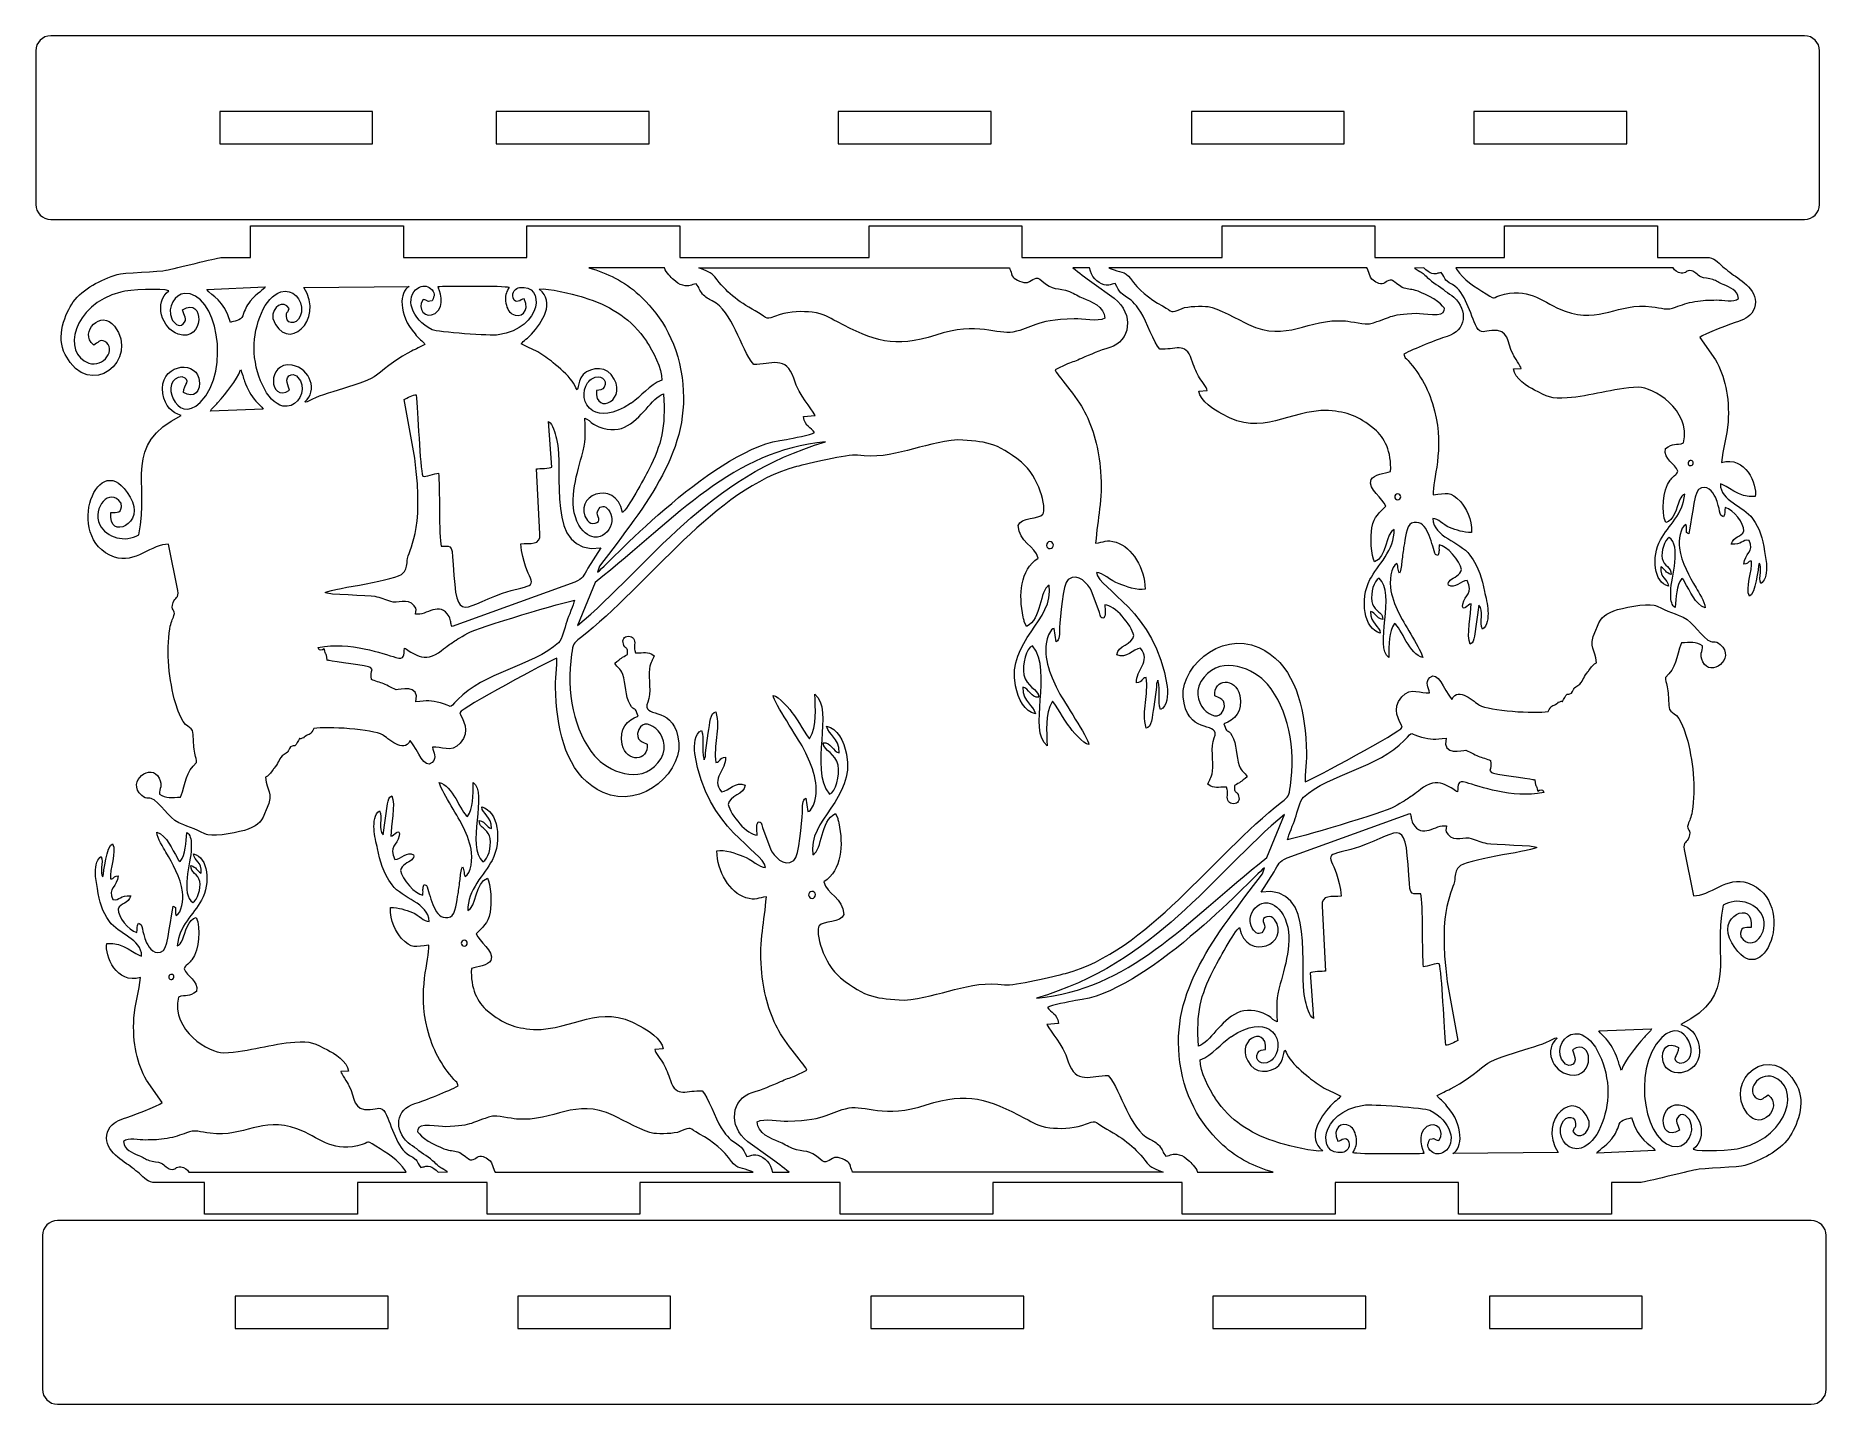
# Model space of a CAD drawing. Header units: centimetres. Extents: x -17 to 17.1, y -6 to 20.1.
import ezdxf

# ---------------------------------------------------------------- set-up
doc = ezdxf.new("R2010")
doc.units = ezdxf.units.CM
doc.header["$MEASUREMENT"] = 0
doc.layers.add('Camada 1', color=7, linetype='Continuous')

msp = doc.modelspace()

# ---------------------------------------------------------------- linework, layer by layer
at = {"layer": 'Camada 1', "color": 114, "lineweight": 20}
for points, knots in [([(16.69039, 16.57681), (16.69039, 16.57681), (-16.73955, 16.57681), (-16.73955, 16.57681), (-16.73955, 16.57681), (-16.89632, 16.57681), (-17.02458, 16.70507), (-17.02458, 16.86184), (-17.02458, 16.86184), (-17.02458, 16.86184), (-17.02458, 19.79178), (-17.02458, 19.79178), (-17.02458, 19.79178), (-17.02458, 19.94855), (-16.89632, 20.07681), (-16.73955, 20.07681), (-16.73955, 20.07681), (-16.73955, 20.07681), (16.69039, 20.07681), (16.69039, 20.07681), (16.69039, 20.07681), (16.84716, 20.07681), (16.97542, 19.94855), (16.97542, 19.79178), (16.97542, 19.79178), (16.97542, 19.79178), (16.97542, 16.86184), (16.97542, 16.86184), (16.97542, 16.86184), (16.97542, 16.70507), (16.84716, 16.57681), (16.69039, 16.57681)], [0, 0, 0, 0, 0.11111111, 0.11111111, 0.11111111, 0.11111111, 0.22222222, 0.22222222, 0.22222222, 0.22222222, 0.33333333, 0.33333333, 0.33333333, 0.33333333, 0.44444444, 0.44444444, 0.44444444, 0.44444444, 0.55555556, 0.55555556, 0.55555556, 0.55555556, 0.66666667, 0.66666667, 0.66666667, 0.66666667, 0.77777778, 0.77777778, 0.77777778, 0.77777778, 1, 1, 1, 1]), ([(-14.54216, 15.60802), (-14.36789, 15.65002), (-13.5789, 15.83755), (-13.49725, 15.85309), (-13.49725, 15.85309), (-13.49725, 15.85309), (-12.9326, 15.85309), (-12.9326, 15.85309), (-12.9326, 15.85309), (-12.9326, 15.85309), (-12.9326, 16.45309), (-12.9326, 16.45309), (-12.9326, 16.45309), (-12.9326, 16.45309), (-10.01889, 16.45309), (-10.01889, 16.45309), (-10.01889, 16.45309), (-10.01889, 16.45309), (-10.01825, 15.85309), (-10.01825, 15.85309), (-10.01825, 15.85309), (-10.01825, 15.85309), (-7.66209, 15.85309), (-7.66209, 15.85309), (-7.66209, 15.85309), (-7.66209, 15.85309), (-7.66209, 16.45309), (-7.66209, 16.45309), (-7.66209, 16.45309), (-7.66209, 16.45309), (-4.74838, 16.45309), (-4.74838, 16.45309), (-4.74838, 16.45309), (-4.74838, 16.45309), (-4.7487, 15.85309), (-4.7487, 15.85309), (-4.7487, 15.85309), (-4.7487, 15.85309), (-1.14276, 15.85309), (-1.14276, 15.85309), (-1.14276, 15.85309), (-1.14276, 15.85309), (-1.14276, 16.45309), (-1.14276, 16.45309), (-1.14276, 16.45309), (-1.14276, 16.45309), (1.77095, 16.45309), (1.77095, 16.45309), (1.77095, 16.45309), (1.77095, 16.45309), (1.76861, 15.85309), (1.76861, 15.85309), (1.76861, 15.85309), (1.76861, 15.85309), (5.58826, 15.85309), (5.58826, 15.85309), (5.58826, 15.85309), (5.58826, 15.85309), (5.58826, 16.45309), (5.58826, 16.45309), (5.58826, 16.45309), (5.58826, 16.45309), (8.50197, 16.45309), (8.50197, 16.45309), (8.50197, 16.45309), (8.50197, 16.45309), (8.50093, 15.85309), (8.50093, 15.85309), (8.50093, 15.85309), (8.50093, 15.85309), (10.97153, 15.85309), (10.97153, 15.85309), (10.97153, 15.85309), (10.97153, 15.85309), (10.9715, 16.45309), (10.9715, 16.45309), (10.9715, 16.45309), (10.9715, 16.45309), (13.88521, 16.45309), (13.88521, 16.45309), (13.88521, 16.45309), (13.88521, 16.45309), (13.8846, 15.85309), (13.8846, 15.85309), (13.8846, 15.85309), (13.8846, 15.85309), (14.87062, 15.85309), (14.87062, 15.85309), (14.87062, 15.85309), (15.00468, 15.8314), (15.06163, 15.72197), (15.15864, 15.6553), (15.15864, 15.6553), (15.20388, 15.61813), (15.24847, 15.58055), (15.30536, 15.54099), (15.30536, 15.54099), (15.47087, 15.42588), (15.84074, 15.20332), (15.73377, 14.89099), (15.73377, 14.89099), (15.67966, 14.73293), (15.56398, 14.67813), (15.42882, 14.6334), (15.42882, 14.6334), (15.3246, 14.59891), (14.75207, 14.38697), (14.69611, 14.32969), (14.69611, 14.32969), (14.69611, 14.32969), (14.99492, 13.9025), (14.99492, 13.9025), (14.99492, 13.9025), (15.0771, 13.74369), (15.14933, 13.57741), (15.19002, 13.37715), (15.19002, 13.37715), (15.22766, 13.1918), (15.24957, 12.93524), (15.23234, 12.72067), (15.23234, 12.72067), (15.20891, 12.42928), (15.12945, 12.21376), (15.105, 11.94289), (15.105, 11.94289), (15.56524, 12.08529), (15.79447, 11.52694), (15.74684, 11.29737), (15.74684, 11.29737), (15.43069, 11.26082), (15.20121, 11.52768), (15.08485, 11.53515), (15.08485, 11.53515), (15.08903, 11.21127), (15.53127, 11.11562), (15.69768, 10.87576), (15.69768, 10.87576), (15.83736, 10.67441), (15.88934, 10.51474), (15.92826, 10.25042), (15.92826, 10.25042), (15.9435, 10.14696), (15.96516, 10.05108), (15.96538, 9.94418), (15.96538, 9.94418), (15.96551, 9.87817), (15.95874, 9.81033), (15.93811, 9.74708), (15.93811, 9.74708), (15.92043, 9.69294), (15.88918, 9.65804), (15.85359, 9.64164), (15.85359, 9.64164), (15.80622, 9.74972), (15.89658, 9.94986), (15.82262, 10.02815), (15.82262, 10.02815), (15.80822, 9.93163), (15.75305, 9.43746), (15.63868, 9.39653), (15.63868, 9.39653), (15.55537, 9.5459), (15.70331, 9.88617), (15.67918, 10.06615), (15.67918, 10.06615), (15.5879, 10.06485), (15.64447, 10.00967), (15.53352, 10.00924), (15.53352, 10.00924), (15.54797, 10.2139), (15.73636, 10.24041), (15.63539, 10.45972), (15.63539, 10.45972), (15.50288, 10.48843), (15.49469, 10.35916), (15.29322, 10.38985), (15.29322, 10.38985), (15.33597, 10.54563), (15.49204, 10.52053), (15.53197, 10.63935), (15.53197, 10.63935), (15.54098, 10.78335), (15.34202, 11.04291), (15.17546, 11.08693), (15.17546, 11.08693), (15.16187, 11.00514), (15.18691, 10.97447), (15.14795, 10.90723), (15.14795, 10.90723), (15.04869, 10.92727), (15.09668, 11.04629), (14.98988, 11.28365), (14.98988, 11.28365), (14.94197, 11.39015), (14.82725, 11.53788), (14.67004, 11.43088), (14.67004, 11.43088), (14.57446, 11.3368), (14.52855, 10.74016), (14.48218, 10.5828), (14.48218, 10.5828), (14.39319, 10.61509), (14.46929, 10.66707), (14.42975, 10.76115), (14.42975, 10.76115), (14.3164, 10.70947), (14.286, 10.46316), (14.30593, 10.31318), (14.30593, 10.31318), (14.34322, 10.03236), (14.49807, 9.77734), (14.62078, 9.55638), (14.62078, 9.55638), (14.67053, 9.4668), (14.78597, 9.30575), (14.79384, 9.17329), (14.79384, 9.17329), (14.59969, 9.24157), (14.50702, 9.49645), (14.40454, 9.66898), (14.40454, 9.66898), (14.36745, 9.73145), (14.40149, 9.69575), (14.34913, 9.73406), (14.34913, 9.73406), (14.24619, 9.59997), (14.23816, 9.36762), (14.22354, 9.18383), (14.22354, 9.18383), (14.17475, 9.2207), (14.20451, 9.17979), (14.16906, 9.24498), (14.16906, 9.24498), (14.13339, 9.31065), (14.13708, 9.41748), (14.13928, 9.48602), (14.13928, 9.48602), (14.14819, 9.76303), (14.34872, 10.36402), (14.10796, 10.51782), (14.10796, 10.51782), (14.0148, 10.45956), (13.95239, 10.25339), (13.97833, 10.11193), (13.97833, 10.11193), (14.00542, 9.96406), (14.15039, 9.95662), (14.15047, 9.81264), (14.15047, 9.81264), (14.02841, 9.84215), (14.0573, 9.90359), (13.94821, 9.95302), (13.94821, 9.95302), (13.9367, 9.72895), (14.07721, 9.73433), (14.09833, 9.58952), (14.09833, 9.58952), (13.81578, 9.64376), (13.77018, 10.15335), (13.94266, 10.47143), (13.94266, 10.47143), (14.09544, 10.75304), (14.37412, 10.94506), (14.40707, 11.3418), (14.40707, 11.3418), (14.36296, 11.32816), (14.33557, 11.28952), (14.30703, 11.2239), (14.30703, 11.2239), (14.24641, 11.08459), (14.20564, 10.82006), (14.04259, 10.80019), (14.04259, 10.80019), (13.96078, 11.00597), (13.97846, 11.40776), (14.12809, 11.60571), (14.12809, 11.60571), (14.15596, 11.64263), (14.16751, 11.65191), (14.20444, 11.6876), (14.20444, 11.6876), (14.25515, 11.73659), (14.25377, 11.71914), (14.27704, 11.77703), (14.27704, 11.77703), (14.22353, 11.93917), (14.00212, 11.98969), (14.03858, 12.2091), (14.03858, 12.2091), (14.17953, 12.32583), (14.24099, 12.26604), (14.3855, 12.31681), (14.3855, 12.31681), (14.53018, 12.95828), (13.78824, 13.38174), (13.52467, 13.37973), (13.52467, 13.37973), (13.01176, 13.35381), (12.61919, 13.21071), (12.16483, 13.17489), (12.16483, 13.17489), (11.86813, 13.15151), (11.77486, 13.20384), (11.54169, 13.3242), (11.54169, 13.3242), (11.41909, 13.38744), (11.15162, 13.54536), (11.1448, 13.72676), (11.1448, 13.72676), (11.1448, 13.72676), (11.28691, 13.73864), (11.28691, 13.73864), (11.28691, 13.73864), (11.28469, 13.77682), (11.15964, 13.95015), (11.13313, 14.00352), (11.13313, 14.00352), (11.00981, 14.25189), (11.06764, 14.48214), (10.73045, 14.46198), (10.73045, 14.46198), (10.58972, 14.45355), (10.51553, 14.38657), (10.44457, 14.51874), (10.44457, 14.51874), (10.30437, 14.77977), (10.23626, 15.18861), (9.97627, 15.33574), (9.97627, 15.33574), (9.79222, 15.4399), (9.85915, 15.43732), (9.7652, 15.56589), (9.7652, 15.56589), (9.67865, 15.55781), (9.69856, 15.52324), (9.58391, 15.5494), (9.58391, 15.5494), (9.5464, 15.55797), (9.48554, 15.59889), (9.43244, 15.65352), (9.43244, 15.65352), (9.43244, 15.65352), (9.2551, 15.65148), (9.2551, 15.65148), (9.2551, 15.65148), (9.27439, 15.63607), (9.29451, 15.61979), (9.32723, 15.6021), (9.32723, 15.6021), (9.42056, 15.55159), (9.42582, 15.54137), (9.49892, 15.47187), (9.49892, 15.47187), (9.59903, 15.37666), (9.72944, 15.30133), (9.84191, 15.21293), (9.84191, 15.21293), (9.89216, 15.1734), (9.95598, 15.13883), (10.00468, 15.09492), (10.00468, 15.09492), (10.28191, 14.84488), (10.24124, 14.45974), (9.87485, 14.34588), (9.87485, 14.34588), (9.67992, 14.28529), (9.23817, 14.10853), (9.05357, 14.0108), (9.05357, 14.0108), (9.05833, 13.94396), (9.08614, 13.93695), (9.1313, 13.88625), (9.1313, 13.88625), (9.37061, 13.61779), (9.5402, 13.31617), (9.63846, 12.92877), (9.63846, 12.92877), (9.82654, 12.18726), (9.60206, 11.61391), (9.60862, 11.32981), (9.60862, 11.32981), (9.86878, 11.35774), (9.93809, 11.40542), (10.13002, 11.19889), (10.13002, 11.19889), (10.23204, 11.08907), (10.35672, 10.86086), (10.34263, 10.61169), (10.34263, 10.61169), (10.17414, 10.60744), (10.06433, 10.65561), (9.92336, 10.70692), (9.92336, 10.70692), (9.79411, 10.75395), (9.70515, 10.88238), (9.60584, 10.87497), (9.60584, 10.87497), (9.61938, 10.51484), (10.11076, 10.44993), (10.31159, 10.1784), (10.31159, 10.1784), (10.49256, 9.9337), (10.53515, 9.72911), (10.58841, 9.48711), (10.58841, 9.48711), (10.61125, 9.38337), (10.65125, 9.23882), (10.65591, 9.11627), (10.65591, 9.11627), (10.66096, 8.98267), (10.65196, 8.82704), (10.54926, 8.76715), (10.54926, 8.76715), (10.47746, 8.88799), (10.58995, 9.13363), (10.48026, 9.22272), (10.48026, 9.22272), (10.48026, 9.22272), (10.39562, 8.6331), (10.39562, 8.6331), (10.39562, 8.6331), (10.38034, 8.55901), (10.38293, 8.503), (10.31685, 8.48345), (10.31685, 8.48345), (10.23283, 8.63993), (10.34536, 9.06093), (10.3322, 9.25012), (10.3322, 9.25012), (10.28314, 9.24833), (10.14683, 9.07238), (10.17656, 9.24727), (10.17656, 9.24727), (10.20633, 9.42226), (10.38954, 9.44576), (10.25773, 9.69885), (10.25773, 9.69885), (10.14442, 9.69063), (10.02044, 9.53028), (9.90206, 9.60892), (9.90206, 9.60892), (9.87894, 9.63884), (9.92095, 9.68685), (9.93558, 9.69991), (9.93558, 9.69991), (9.996, 9.75398), (10.14183, 9.80335), (10.14843, 9.90609), (10.14843, 9.90609), (10.12348, 10.0562), (9.86922, 10.37298), (9.72502, 10.37308), (9.72502, 10.37308), (9.71284, 10.27629), (9.74113, 10.25035), (9.69688, 10.17498), (9.69688, 10.17498), (9.64537, 10.19112), (9.65859, 10.17819), (9.62955, 10.26293), (9.62955, 10.26293), (9.55651, 10.47624), (9.48168, 10.8942), (9.19905, 10.78638), (9.19905, 10.78638), (9.09732, 10.74757), (9.07797, 10.47617), (9.05316, 10.34808), (9.05316, 10.34808), (9.03791, 10.26925), (9.02609, 10.16145), (9.01567, 10.07467), (9.01567, 10.07467), (9.00737, 10.00538), (9.00134, 9.88976), (8.96921, 9.83574), (8.96921, 9.83574), (8.95069, 9.8628), (8.96197, 9.8399), (8.94895, 9.88578), (8.94895, 9.88578), (8.94115, 9.91315), (8.94377, 9.91343), (8.93908, 9.93895), (8.93908, 9.93895), (8.93002, 9.98807), (8.94729, 9.9626), (8.91792, 10.01707), (8.91792, 10.01707), (8.80042, 9.97006), (8.77217, 9.67079), (8.80329, 9.50054), (8.80329, 9.50054), (8.83026, 9.35267), (8.91159, 9.15996), (8.97329, 9.03977), (8.97329, 9.03977), (9.0744, 8.84289), (9.38046, 8.36856), (9.41308, 8.23109), (9.41308, 8.23109), (9.1612, 8.26381), (9.00765, 8.79658), (8.87178, 8.87776), (8.87178, 8.87776), (8.76239, 8.71818), (8.77102, 8.48187), (8.76392, 8.22991), (8.76392, 8.22991), (8.47676, 8.4081), (8.9151, 9.46074), (8.57959, 9.73978), (8.57959, 9.73978), (8.475, 9.68835), (8.41967, 9.46482), (8.44261, 9.29836), (8.44261, 9.29836), (8.45304, 9.22267), (8.49297, 9.17291), (8.53736, 9.12977), (8.53736, 9.12977), (8.59577, 9.07301), (8.63604, 9.06704), (8.65275, 8.95509), (8.65275, 8.95509), (8.50578, 8.97949), (8.52864, 9.08022), (8.41709, 9.10746), (8.41709, 9.10746), (8.41544, 8.86143), (8.59452, 8.83221), (8.60293, 8.6948), (8.60293, 8.6948), (8.29272, 8.76006), (8.20722, 9.33359), (8.40483, 9.71212), (8.40483, 9.71212), (8.54341, 9.9776), (8.88383, 10.2802), (8.8671, 10.66999), (8.8671, 10.66999), (8.70849, 10.6214), (8.72832, 10.12012), (8.4942, 10.04917), (8.4942, 10.04917), (8.42915, 10.15774), (8.41105, 10.54129), (8.44234, 10.70218), (8.44234, 10.70218), (8.48737, 10.93365), (8.58893, 10.97865), (8.70732, 11.11113), (8.70732, 11.11113), (8.66221, 11.26564), (8.35547, 11.42803), (8.43011, 11.61799), (8.43011, 11.61799), (8.4822, 11.71632), (8.68472, 11.74739), (8.79929, 11.77013), (8.79929, 11.77013), (8.82182, 12.14949), (8.68346, 12.42613), (8.493, 12.58091), (8.493, 12.58091), (8.17457, 12.83966), (7.98364, 12.9001), (7.61752, 12.93702), (7.61752, 12.93702), (6.8183, 12.95167), (6.3918, 12.41169), (5.58252, 12.86903), (5.58252, 12.86903), (5.44842, 12.94481), (5.17009, 13.11179), (5.14507, 13.30249), (5.14507, 13.30249), (5.14507, 13.30249), (5.30357, 13.31909), (5.30357, 13.31909), (5.30357, 13.31909), (5.29706, 13.37983), (5.18053, 13.51241), (5.13931, 13.58878), (5.13931, 13.58878), (5.0838, 13.69174), (5.04844, 13.77582), (5.00619, 13.90608), (5.00619, 13.90608), (4.89318, 14.25466), (4.68811, 14.08068), (4.39823, 14.10714), (4.39823, 14.10714), (4.28953, 14.22358), (4.14861, 14.62887), (4.03711, 14.81157), (4.03711, 14.81157), (3.80937, 15.18492), (3.70593, 15.01922), (3.55016, 15.35488), (3.55016, 15.35488), (3.45505, 15.34311), (3.45123, 15.3026), (3.33983, 15.33334), (3.33983, 15.33334), (3.20728, 15.36988), (3.08595, 15.48582), (3.06294, 15.65309), (3.06294, 15.65309), (3.06294, 15.65309), (2.74077, 15.65329), (2.74077, 15.65329), (2.74077, 15.65329), (2.86197, 15.56723), (2.97943, 15.4673), (3.10769, 15.38146), (3.10769, 15.38146), (3.10769, 15.38146), (3.52972, 15.07371), (3.52972, 15.07371), (3.52972, 15.07371), (3.92019, 14.77052), (3.83762, 14.25123), (3.4465, 14.13651), (3.4465, 14.13651), (3.24965, 14.07876), (3.08439, 14.0048), (2.90494, 13.92724), (2.90494, 13.92724), (2.80561, 13.88432), (2.74036, 13.85713), (2.64063, 13.82575), (2.64063, 13.82575), (2.64063, 13.82575), (2.40342, 13.70788), (2.40342, 13.70788), (2.40342, 13.70788), (2.41411, 13.65449), (2.83577, 13.17216), (2.96667, 12.91289), (2.96667, 12.91289), (3.13303, 12.58343), (3.23973, 12.20976), (3.27214, 11.77403), (3.27214, 11.77403), (3.31295, 11.22553), (3.21337, 10.88665), (3.1766, 10.40575), (3.1766, 10.40575), (3.33555, 10.42229), (3.38042, 10.48476), (3.56963, 10.42444), (3.56963, 10.42444), (3.86907, 10.329), (4.11764, 9.92908), (4.12087, 9.53123), (4.12087, 9.53123), (3.97275, 9.49344), (3.74221, 9.58936), (3.62836, 9.6308), (3.62836, 9.6308), (3.45257, 9.6948), (3.31049, 9.84972), (3.19416, 9.84777), (3.19416, 9.84777), (3.24879, 9.50967), (4.31132, 9.14434), (4.54041, 7.67711), (4.54041, 7.67711), (4.55346, 7.50369), (4.5494, 7.29215), (4.41142, 7.23559), (4.41142, 7.23559), (4.36235, 7.41405), (4.41517, 7.56812), (4.36399, 7.79304), (4.36399, 7.79304), (4.36124, 7.78809), (4.35853, 7.78119), (4.3572, 7.77728), (4.3572, 7.77728), (4.32072, 7.67219), (4.34544, 7.80394), (4.3352, 7.66089), (4.3352, 7.66089), (4.3352, 7.66089), (4.28819, 7.28882), (4.28819, 7.28882), (4.28819, 7.28882), (4.2517, 7.09757), (4.24196, 6.88393), (4.14135, 6.88317), (4.14135, 6.88317), (4.04906, 7.22104), (4.18777, 7.51525), (4.14324, 7.84769), (4.14324, 7.84769), (4.0341, 7.82539), (4.09421, 7.76301), (3.95298, 7.74661), (3.95298, 7.74661), (3.93804, 7.98844), (4.23907, 8.14717), (4.03343, 8.40655), (4.03343, 8.40655), (3.88378, 8.38256), (3.76269, 8.19706), (3.58258, 8.28178), (3.58258, 8.28178), (3.58974, 8.45171), (3.89408, 8.48178), (3.90379, 8.64734), (3.90379, 8.64734), (3.8623, 8.84949), (3.54182, 9.22883), (3.35214, 9.23014), (3.35214, 9.23014), (3.35332, 9.12066), (3.37953, 9.05834), (3.33526, 8.9793), (3.33526, 8.9793), (3.26773, 8.9825), (3.27832, 8.99481), (3.24937, 9.0884), (3.24937, 9.0884), (3.24937, 9.0884), (3.08991, 9.50869), (3.08991, 9.50869), (3.08991, 9.50869), (3.03559, 9.6167), (2.84844, 9.85838), (2.65664, 9.71414), (2.65664, 9.71414), (2.54229, 9.62816), (2.50699, 8.9927), (2.49016, 8.80103), (2.49016, 8.80103), (2.47959, 8.68078), (2.50242, 8.55874), (2.42209, 8.52817), (2.42209, 8.52817), (2.42209, 8.52817), (2.3875, 8.78372), (2.3875, 8.78372), (2.3875, 8.78372), (2.3084, 8.76917), (2.26818, 8.63679), (2.24594, 8.55066), (2.24594, 8.55066), (2.16531, 8.23812), (2.34019, 7.81695), (2.47501, 7.56943), (2.47501, 7.56943), (2.57355, 7.38848), (3.02141, 6.71262), (3.04987, 6.56713), (3.04987, 6.56713), (2.93602, 6.57796), (2.72261, 6.84417), (2.65839, 6.93296), (2.65839, 6.93296), (2.59764, 7.01703), (2.40343, 7.35255), (2.35464, 7.39555), (2.35464, 7.39555), (2.20551, 7.14077), (2.24404, 6.82384), (2.25485, 6.54146), (2.25485, 6.54146), (1.87295, 6.85189), (2.37823, 7.93756), (1.97494, 8.45137), (1.97494, 8.45137), (1.84835, 8.41327), (1.77778, 8.08844), (1.80922, 7.89981), (1.80922, 7.89981), (1.84793, 7.66752), (2.08551, 7.63392), (2.09473, 7.472), (2.09473, 7.472), (1.94372, 7.45237), (1.91355, 7.63964), (1.78669, 7.66528), (1.78669, 7.66528), (1.79599, 7.3424), (1.98845, 7.3464), (2.02837, 7.15686), (2.02837, 7.15686), (1.82062, 7.18953), (1.70187, 7.43406), (1.65022, 7.69036), (1.65022, 7.69036), (1.47797, 8.54548), (2.40046, 8.92953), (2.28846, 9.60684), (2.28846, 9.60684), (2.10515, 9.50851), (2.14945, 8.95551), (1.85896, 8.81935), (1.85896, 8.81935), (1.85896, 8.81935), (1.81643, 8.91595), (1.81643, 8.91595), (1.81643, 8.91595), (1.81083, 8.93571), (1.80461, 8.96532), (1.79759, 8.99837), (1.79759, 8.99837), (1.70617, 9.42754), (1.73563, 9.89146), (2.08129, 10.12009), (2.08129, 10.12009), (2.02462, 10.35554), (1.71312, 10.43048), (1.69813, 10.74108), (1.69813, 10.74108), (1.75033, 10.91712), (2.1036, 10.86012), (2.16887, 10.95812), (2.16887, 10.95812), (2.25212, 11.08319), (2.09519, 11.68258), (1.76303, 11.95015), (1.76303, 11.95015), (1.2848, 12.33524), (1.06966, 12.34825), (0.54928, 12.37352), (0.54928, 12.37352), (-0.14733, 12.32494), (-0.67822, 11.98654), (-1.36161, 12.08163), (-1.36161, 12.08163), (-1.54634, 12.11067), (-2.32086, 11.91926), (-2.52407, 11.86577), (-2.52407, 11.86577), (-4.08051, 11.4558), (-5.33455, 9.62), (-6.64388, 8.60043), (-6.64388, 8.60043), (-6.7847, 8.49078), (-6.78033, 8.49199), (-6.8111, 8.29228), (-6.8111, 8.29228), (-6.91968, 7.58762), (-6.768, 6.81372), (-6.3755, 6.35588), (-6.3755, 6.35588), (-6.12159, 6.05967), (-5.5101, 5.79533), (-5.16517, 6.2194), (-5.16517, 6.2194), (-4.79354, 6.67629), (-5.40237, 7.17365), (-5.53076, 6.85634), (-5.53076, 6.85634), (-5.62291, 6.62854), (-5.42371, 6.60931), (-5.37108, 6.57606), (-5.37108, 6.57606), (-5.34543, 6.2508), (-5.76083, 6.20481), (-5.84694, 6.5726), (-5.84694, 6.5726), (-5.91565, 6.86608), (-5.74282, 7.04515), (-5.54589, 7.11034), (-5.54589, 7.11034), (-5.60424, 7.31153), (-5.60518, 7.1876), (-5.69806, 7.33397), (-5.69806, 7.33397), (-5.79415, 7.48545), (-5.77079, 7.73887), (-5.8374, 7.90586), (-5.8374, 7.90586), (-5.88991, 8.03747), (-5.93897, 8.02416), (-5.98593, 8.122), (-5.98593, 8.122), (-5.86844, 8.21998), (-5.85702, 8.22375), (-5.74362, 8.28519), (-5.74362, 8.28519), (-5.7442, 8.44997), (-5.77168, 8.37302), (-5.81377, 8.45997), (-5.81377, 8.45997), (-5.85092, 8.53667), (-5.83423, 8.61388), (-5.75852, 8.63045), (-5.75852, 8.63045), (-5.67308, 8.64913), (-5.6039, 8.59479), (-5.60783, 8.5056), (-5.60783, 8.5056), (-5.61318, 8.38388), (-5.62861, 8.4548), (-5.59195, 8.31606), (-5.59195, 8.31606), (-5.43323, 8.31245), (-5.36708, 8.35763), (-5.23905, 8.25754), (-5.23905, 8.25754), (-5.26659, 8.16401), (-5.30582, 8.16932), (-5.32631, 8.01219), (-5.32631, 8.01219), (-5.35127, 7.82045), (-5.28637, 7.55097), (-5.35836, 7.37882), (-5.35836, 7.37882), (-5.49303, 7.0567), (-4.90031, 7.32896), (-4.7871, 6.71647), (-4.7871, 6.71647), (-4.62135, 6.0845), (-5.47203, 5.3175), (-6.21091, 5.65579), (-6.21091, 5.65579), (-6.83929, 5.94344), (-7.04522, 6.64454), (-7.10492, 7.37447), (-7.10492, 7.37447), (-7.143, 7.83947), (-7.09442, 7.86944), (-7.09385, 8.21633), (-7.09385, 8.21633), (-7.24571, 8.15837), (-8.90375, 7.27075), (-8.94431, 7.17597), (-8.94431, 7.17597), (-8.89152, 7.04679), (-8.72729, 6.83042), (-8.93533, 6.59452), (-8.93533, 6.59452), (-9.10989, 6.39658), (-9.30053, 6.5425), (-9.46281, 6.51967), (-9.46281, 6.51967), (-9.44951, 6.40732), (-9.37499, 6.33143), (-9.46705, 6.22773), (-9.46705, 6.22773), (-9.6327, 6.09154), (-9.72002, 6.44481), (-9.89021, 6.64448), (-9.89021, 6.64448), (-10.01227, 6.38116), (-10.32358, 6.70472), (-10.41477, 6.75459), (-10.41477, 6.75459), (-10.5981, 6.85494), (-11.47161, 6.92261), (-11.72392, 6.87569), (-11.72392, 6.87569), (-11.76506, 6.81904), (-11.75015, 6.79248), (-11.81158, 6.76303), (-11.81158, 6.76303), (-11.86375, 6.73805), (-11.8408, 6.76077), (-11.89245, 6.72401), (-11.89245, 6.72401), (-11.95173, 6.68189), (-11.86955, 6.71575), (-11.94515, 6.68764), (-11.94515, 6.68764), (-12.03975, 6.65241), (-11.95661, 6.74204), (-12.04122, 6.60628), (-12.04122, 6.60628), (-12.11271, 6.49159), (-12.07788, 6.5806), (-12.17036, 6.52563), (-12.17036, 6.52563), (-12.24605, 6.42038), (-12.16321, 6.46856), (-12.29299, 6.37874), (-12.29299, 6.37874), (-12.39439, 6.30865), (-12.38871, 6.22912), (-12.46249, 6.14402), (-12.46249, 6.14402), (-12.49869, 6.10227), (-12.48638, 6.11814), (-12.5213, 6.06739), (-12.5213, 6.06739), (-12.56675, 6.00142), (-12.59282, 5.97981), (-12.64694, 5.94498), (-12.64694, 5.94498), (-12.63636, 5.66437), (-12.46825, 5.70029), (-12.63168, 5.32287), (-12.63168, 5.32287), (-12.72425, 5.10913), (-12.75744, 5.03885), (-12.97906, 4.95552), (-12.97906, 4.95552), (-13.12836, 4.89939), (-13.58666, 4.81367), (-13.74303, 4.84564), (-13.74303, 4.84564), (-13.79237, 4.85575), (-14.06076, 4.99298), (-14.2024, 5.03652), (-14.2024, 5.03652), (-14.47434, 5.12008), (-14.56368, 5.35738), (-14.76836, 5.51327), (-14.76836, 5.51327), (-14.84937, 5.57493), (-14.90594, 5.51028), (-15.00576, 5.5979), (-15.00576, 5.5979), (-15.31259, 5.86731), (-14.81411, 6.23672), (-14.6731, 5.9287), (-14.6731, 5.9287), (-14.60153, 5.77235), (-14.67052, 5.73873), (-14.66643, 5.62076), (-14.66643, 5.62076), (-14.54316, 5.54056), (-14.42944, 5.55881), (-14.26546, 5.56944), (-14.26546, 5.56944), (-14.15808, 5.84255), (-14.16817, 6.04568), (-13.95958, 6.22646), (-13.95958, 6.22646), (-13.97075, 6.34471), (-13.99896, 6.40156), (-14.01016, 6.52249), (-14.01016, 6.52249), (-14.01979, 6.62656), (-14.01872, 6.73334), (-14.03806, 6.835), (-14.03806, 6.835), (-14.09297, 6.93735), (-14.22437, 6.87484), (-14.36385, 7.36299), (-14.36385, 7.36299), (-14.48255, 7.77837), (-14.54184, 8.3435), (-14.47058, 8.77645), (-14.47058, 8.77645), (-14.44822, 8.91218), (-14.41883, 8.93581), (-14.39059, 9.02864), (-14.39059, 9.02864), (-14.35641, 9.14128), (-14.46792, 9.11519), (-14.40563, 9.27672), (-14.40563, 9.27672), (-14.36966, 9.37001), (-14.29507, 9.35672), (-14.31865, 9.50389), (-14.31865, 9.50389), (-14.31865, 9.50389), (-14.49314, 10.38691), (-14.49314, 10.38691), (-14.49314, 10.38691), (-14.80435, 10.40068), (-15.14139, 10.00056), (-15.52714, 10.14136), (-15.52714, 10.14136), (-16.53232, 10.50825), (-15.81054, 12.32904), (-15.2288, 11.28533), (-15.2288, 11.28533), (-14.90848, 10.79113), (-15.65169, 10.43718), (-15.596, 10.98972), (-15.596, 10.98972), (-15.47442, 11.00565), (-15.37411, 10.95313), (-15.397, 11.17212), (-15.397, 11.17212), (-15.61707, 11.47758), (-15.95858, 11.08719), (-15.80317, 10.75875), (-15.80317, 10.75875), (-15.68413, 10.50727), (-15.31472, 10.41265), (-15.06253, 10.56823), (-15.06253, 10.56823), (-14.8493, 11.59843), (-15.37396, 12.27372), (-14.25452, 12.84021), (-14.25452, 12.84021), (-14.41708, 12.89535), (-14.5638, 13.00427), (-14.60247, 13.25779), (-14.60247, 13.25779), (-14.68515, 13.79966), (-14.00818, 13.91872), (-13.91873, 13.55177), (-13.91873, 13.55177), (-13.8525, 13.2801), (-14.0268, 13.16534), (-14.21071, 13.27568), (-14.21071, 13.27568), (-14.20294, 13.44917), (-14.04597, 13.50786), (-14.23468, 13.5763), (-14.23468, 13.5763), (-14.69743, 13.57173), (-14.34338, 12.62236), (-13.88977, 13.09092), (-13.88977, 13.09092), (-13.28393, 13.7167), (-13.58254, 15.20706), (-14.1903, 15.16591), (-14.1903, 15.16591), (-14.36494, 15.15409), (-14.53312, 14.90928), (-14.43183, 14.68096), (-14.43183, 14.68096), (-14.39887, 14.60662), (-14.2996, 14.50968), (-14.21603, 14.5857), (-14.21603, 14.5857), (-14.11789, 14.675), (-14.20988, 14.75045), (-14.22649, 14.85308), (-14.22649, 14.85308), (-13.80781, 15.12858), (-13.79535, 14.21965), (-14.31324, 14.39195), (-14.31324, 14.39195), (-14.61455, 14.49221), (-14.78816, 14.99219), (-14.48988, 15.21777), (-14.48988, 15.21777), (-14.61066, 15.26653), (-15.24678, 15.23576), (-15.40697, 15.19324), (-15.40697, 15.19324), (-16.33692, 14.94635), (-16.52461, 14.02208), (-16.01343, 13.83909), (-16.01343, 13.83909), (-15.73231, 13.73848), (-15.47716, 14.12313), (-15.70781, 14.25012), (-15.70781, 14.25012), (-15.80182, 14.30188), (-15.84211, 14.22089), (-15.92089, 14.18357), (-15.92089, 14.18357), (-16.21444, 14.42434), (-15.7722, 14.87839), (-15.52415, 14.54053), (-15.52415, 14.54053), (-15.0391, 13.91733), (-15.98852, 13.09677), (-16.46504, 14.00112), (-16.46504, 14.00112), (-16.6463, 14.3451), (-16.46392, 14.78465), (-16.31, 15.00392), (-16.31, 15.00392), (-16.12835, 15.26266), (-15.78372, 15.42068), (-15.47332, 15.53057), (-15.47332, 15.53057), (-15.39045, 15.55992), (-14.63364, 15.58542), (-14.54411, 15.60754)], [0, 0, 0, 0, 0.00340136, 0.00340136, 0.00340136, 0.00340136, 0.00680272, 0.00680272, 0.00680272, 0.00680272, 0.01020408, 0.01020408, 0.01020408, 0.01020408, 0.01360544, 0.01360544, 0.01360544, 0.01360544, 0.0170068, 0.0170068, 0.0170068, 0.0170068, 0.02040816, 0.02040816, 0.02040816, 0.02040816, 0.02380952, 0.02380952, 0.02380952, 0.02380952, 0.02721088, 0.02721088, 0.02721088, 0.02721088, 0.03061224, 0.03061224, 0.03061224, 0.03061224, 0.03401361, 0.03401361, 0.03401361, 0.03401361, 0.03741497, 0.03741497, 0.03741497, 0.03741497, 0.04081633, 0.04081633, 0.04081633, 0.04081633, 0.04421769, 0.04421769, 0.04421769, 0.04421769, 0.04761905, 0.04761905, 0.04761905, 0.04761905, 0.05102041, 0.05102041, 0.05102041, 0.05102041, 0.05442177, 0.05442177, 0.05442177, 0.05442177, 0.05782313, 0.05782313, 0.05782313, 0.05782313, 0.06122449, 0.06122449, 0.06122449, 0.06122449, 0.06462585, 0.06462585, 0.06462585, 0.06462585, 0.06802721, 0.06802721, 0.06802721, 0.06802721, 0.07142857, 0.07142857, 0.07142857, 0.07142857, 0.07482993, 0.07482993, 0.07482993, 0.07482993, 0.07823129, 0.07823129, 0.07823129, 0.07823129, 0.08163265, 0.08163265, 0.08163265, 0.08163265, 0.08503401, 0.08503401, 0.08503401, 0.08503401, 0.08843537, 0.08843537, 0.08843537, 0.08843537, 0.09183673, 0.09183673, 0.09183673, 0.09183673, 0.0952381, 0.0952381, 0.0952381, 0.0952381, 0.09863946, 0.09863946, 0.09863946, 0.09863946, 0.10204082, 0.10204082, 0.10204082, 0.10204082, 0.10544218, 0.10544218, 0.10544218, 0.10544218, 0.10884354, 0.10884354, 0.10884354, 0.10884354, 0.1122449, 0.1122449, 0.1122449, 0.1122449, 0.11564626, 0.11564626, 0.11564626, 0.11564626, 0.11904762, 0.11904762, 0.11904762, 0.11904762, 0.12244898, 0.12244898, 0.12244898, 0.12244898, 0.12585034, 0.12585034, 0.12585034, 0.12585034, 0.1292517, 0.1292517, 0.1292517, 0.1292517, 0.13265306, 0.13265306, 0.13265306, 0.13265306, 0.13605442, 0.13605442, 0.13605442, 0.13605442, 0.13945578, 0.13945578, 0.13945578, 0.13945578, 0.14285714, 0.14285714, 0.14285714, 0.14285714, 0.1462585, 0.1462585, 0.1462585, 0.1462585, 0.14965986, 0.14965986, 0.14965986, 0.14965986, 0.15306122, 0.15306122, 0.15306122, 0.15306122, 0.15646259, 0.15646259, 0.15646259, 0.15646259, 0.15986395, 0.15986395, 0.15986395, 0.15986395, 0.16326531, 0.16326531, 0.16326531, 0.16326531, 0.16666667, 0.16666667, 0.16666667, 0.16666667, 0.17006803, 0.17006803, 0.17006803, 0.17006803, 0.17346939, 0.17346939, 0.17346939, 0.17346939, 0.17687075, 0.17687075, 0.17687075, 0.17687075, 0.18027211, 0.18027211, 0.18027211, 0.18027211, 0.18367347, 0.18367347, 0.18367347, 0.18367347, 0.18707483, 0.18707483, 0.18707483, 0.18707483, 0.19047619, 0.19047619, 0.19047619, 0.19047619, 0.19387755, 0.19387755, 0.19387755, 0.19387755, 0.19727891, 0.19727891, 0.19727891, 0.19727891, 0.20068027, 0.20068027, 0.20068027, 0.20068027, 0.20408163, 0.20408163, 0.20408163, 0.20408163, 0.20748299, 0.20748299, 0.20748299, 0.20748299, 0.21088435, 0.21088435, 0.21088435, 0.21088435, 0.21428571, 0.21428571, 0.21428571, 0.21428571, 0.21768707, 0.21768707, 0.21768707, 0.21768707, 0.22108844, 0.22108844, 0.22108844, 0.22108844, 0.2244898, 0.2244898, 0.2244898, 0.2244898, 0.22789116, 0.22789116, 0.22789116, 0.22789116, 0.23129252, 0.23129252, 0.23129252, 0.23129252, 0.23469388, 0.23469388, 0.23469388, 0.23469388, 0.23809524, 0.23809524, 0.23809524, 0.23809524, 0.2414966, 0.2414966, 0.2414966, 0.2414966, 0.24489796, 0.24489796, 0.24489796, 0.24489796, 0.24829932, 0.24829932, 0.24829932, 0.24829932, 0.25170068, 0.25170068, 0.25170068, 0.25170068, 0.25510204, 0.25510204, 0.25510204, 0.25510204, 0.2585034, 0.2585034, 0.2585034, 0.2585034, 0.26190476, 0.26190476, 0.26190476, 0.26190476, 0.26530612, 0.26530612, 0.26530612, 0.26530612, 0.26870748, 0.26870748, 0.26870748, 0.26870748, 0.27210884, 0.27210884, 0.27210884, 0.27210884, 0.2755102, 0.2755102, 0.2755102, 0.2755102, 0.27891156, 0.27891156, 0.27891156, 0.27891156, 0.28231293, 0.28231293, 0.28231293, 0.28231293, 0.28571429, 0.28571429, 0.28571429, 0.28571429, 0.28911565, 0.28911565, 0.28911565, 0.28911565, 0.29251701, 0.29251701, 0.29251701, 0.29251701, 0.29591837, 0.29591837, 0.29591837, 0.29591837, 0.29931973, 0.29931973, 0.29931973, 0.29931973, 0.30272109, 0.30272109, 0.30272109, 0.30272109, 0.30612245, 0.30612245, 0.30612245, 0.30612245, 0.30952381, 0.30952381, 0.30952381, 0.30952381, 0.31292517, 0.31292517, 0.31292517, 0.31292517, 0.31632653, 0.31632653, 0.31632653, 0.31632653, 0.31972789, 0.31972789, 0.31972789, 0.31972789, 0.32312925, 0.32312925, 0.32312925, 0.32312925, 0.32653061, 0.32653061, 0.32653061, 0.32653061, 0.32993197, 0.32993197, 0.32993197, 0.32993197, 0.33333333, 0.33333333, 0.33333333, 0.33333333, 0.33673469, 0.33673469, 0.33673469, 0.33673469, 0.34013605, 0.34013605, 0.34013605, 0.34013605, 0.34353741, 0.34353741, 0.34353741, 0.34353741, 0.34693878, 0.34693878, 0.34693878, 0.34693878, 0.35034014, 0.35034014, 0.35034014, 0.35034014, 0.3537415, 0.3537415, 0.3537415, 0.3537415, 0.35714286, 0.35714286, 0.35714286, 0.35714286, 0.36054422, 0.36054422, 0.36054422, 0.36054422, 0.36394558, 0.36394558, 0.36394558, 0.36394558, 0.36734694, 0.36734694, 0.36734694, 0.36734694, 0.3707483, 0.3707483, 0.3707483, 0.3707483, 0.37414966, 0.37414966, 0.37414966, 0.37414966, 0.37755102, 0.37755102, 0.37755102, 0.37755102, 0.38095238, 0.38095238, 0.38095238, 0.38095238, 0.38435374, 0.38435374, 0.38435374, 0.38435374, 0.3877551, 0.3877551, 0.3877551, 0.3877551, 0.39115646, 0.39115646, 0.39115646, 0.39115646, 0.39455782, 0.39455782, 0.39455782, 0.39455782, 0.39795918, 0.39795918, 0.39795918, 0.39795918, 0.40136054, 0.40136054, 0.40136054, 0.40136054, 0.4047619, 0.4047619, 0.4047619, 0.4047619, 0.40816327, 0.40816327, 0.40816327, 0.40816327, 0.41156463, 0.41156463, 0.41156463, 0.41156463, 0.41496599, 0.41496599, 0.41496599, 0.41496599, 0.41836735, 0.41836735, 0.41836735, 0.41836735, 0.42176871, 0.42176871, 0.42176871, 0.42176871, 0.42517007, 0.42517007, 0.42517007, 0.42517007, 0.42857143, 0.42857143, 0.42857143, 0.42857143, 0.43197279, 0.43197279, 0.43197279, 0.43197279, 0.43537415, 0.43537415, 0.43537415, 0.43537415, 0.43877551, 0.43877551, 0.43877551, 0.43877551, 0.44217687, 0.44217687, 0.44217687, 0.44217687, 0.44557823, 0.44557823, 0.44557823, 0.44557823, 0.44897959, 0.44897959, 0.44897959, 0.44897959, 0.45238095, 0.45238095, 0.45238095, 0.45238095, 0.45578231, 0.45578231, 0.45578231, 0.45578231, 0.45918367, 0.45918367, 0.45918367, 0.45918367, 0.46258503, 0.46258503, 0.46258503, 0.46258503, 0.46598639, 0.46598639, 0.46598639, 0.46598639, 0.46938776, 0.46938776, 0.46938776, 0.46938776, 0.47278912, 0.47278912, 0.47278912, 0.47278912, 0.47619048, 0.47619048, 0.47619048, 0.47619048, 0.47959184, 0.47959184, 0.47959184, 0.47959184, 0.4829932, 0.4829932, 0.4829932, 0.4829932, 0.48639456, 0.48639456, 0.48639456, 0.48639456, 0.48979592, 0.48979592, 0.48979592, 0.48979592, 0.49319728, 0.49319728, 0.49319728, 0.49319728, 0.49659864, 0.49659864, 0.49659864, 0.49659864, 0.5, 0.5, 0.5, 0.5, 0.50340136, 0.50340136, 0.50340136, 0.50340136, 0.50680272, 0.50680272, 0.50680272, 0.50680272, 0.51020408, 0.51020408, 0.51020408, 0.51020408, 0.51360544, 0.51360544, 0.51360544, 0.51360544, 0.5170068, 0.5170068, 0.5170068, 0.5170068, 0.52040816, 0.52040816, 0.52040816, 0.52040816, 0.52380952, 0.52380952, 0.52380952, 0.52380952, 0.52721088, 0.52721088, 0.52721088, 0.52721088, 0.53061224, 0.53061224, 0.53061224, 0.53061224, 0.53401361, 0.53401361, 0.53401361, 0.53401361, 0.53741497, 0.53741497, 0.53741497, 0.53741497, 0.54081633, 0.54081633, 0.54081633, 0.54081633, 0.54421769, 0.54421769, 0.54421769, 0.54421769, 0.54761905, 0.54761905, 0.54761905, 0.54761905, 0.55102041, 0.55102041, 0.55102041, 0.55102041, 0.55442177, 0.55442177, 0.55442177, 0.55442177, 0.55782313, 0.55782313, 0.55782313, 0.55782313, 0.56122449, 0.56122449, 0.56122449, 0.56122449, 0.56462585, 0.56462585, 0.56462585, 0.56462585, 0.56802721, 0.56802721, 0.56802721, 0.56802721, 0.57142857, 0.57142857, 0.57142857, 0.57142857, 0.57482993, 0.57482993, 0.57482993, 0.57482993, 0.57823129, 0.57823129, 0.57823129, 0.57823129, 0.58163265, 0.58163265, 0.58163265, 0.58163265, 0.58503401, 0.58503401, 0.58503401, 0.58503401, 0.58843537, 0.58843537, 0.58843537, 0.58843537, 0.59183673, 0.59183673, 0.59183673, 0.59183673, 0.5952381, 0.5952381, 0.5952381, 0.5952381, 0.59863946, 0.59863946, 0.59863946, 0.59863946, 0.60204082, 0.60204082, 0.60204082, 0.60204082, 0.60544218, 0.60544218, 0.60544218, 0.60544218, 0.60884354, 0.60884354, 0.60884354, 0.60884354, 0.6122449, 0.6122449, 0.6122449, 0.6122449, 0.61564626, 0.61564626, 0.61564626, 0.61564626, 0.61904762, 0.61904762, 0.61904762, 0.61904762, 0.62244898, 0.62244898, 0.62244898, 0.62244898, 0.62585034, 0.62585034, 0.62585034, 0.62585034, 0.6292517, 0.6292517, 0.6292517, 0.6292517, 0.63265306, 0.63265306, 0.63265306, 0.63265306, 0.63605442, 0.63605442, 0.63605442, 0.63605442, 0.63945578, 0.63945578, 0.63945578, 0.63945578, 0.64285714, 0.64285714, 0.64285714, 0.64285714, 0.6462585, 0.6462585, 0.6462585, 0.6462585, 0.64965986, 0.64965986, 0.64965986, 0.64965986, 0.65306122, 0.65306122, 0.65306122, 0.65306122, 0.65646259, 0.65646259, 0.65646259, 0.65646259, 0.65986395, 0.65986395, 0.65986395, 0.65986395, 0.66326531, 0.66326531, 0.66326531, 0.66326531, 0.66666667, 0.66666667, 0.66666667, 0.66666667, 0.67006803, 0.67006803, 0.67006803, 0.67006803, 0.67346939, 0.67346939, 0.67346939, 0.67346939, 0.67687075, 0.67687075, 0.67687075, 0.67687075, 0.68027211, 0.68027211, 0.68027211, 0.68027211, 0.68367347, 0.68367347, 0.68367347, 0.68367347, 0.68707483, 0.68707483, 0.68707483, 0.68707483, 0.69047619, 0.69047619, 0.69047619, 0.69047619, 0.69387755, 0.69387755, 0.69387755, 0.69387755, 0.69727891, 0.69727891, 0.69727891, 0.69727891, 0.70068027, 0.70068027, 0.70068027, 0.70068027, 0.70408163, 0.70408163, 0.70408163, 0.70408163, 0.70748299, 0.70748299, 0.70748299, 0.70748299, 0.71088435, 0.71088435, 0.71088435, 0.71088435, 0.71428571, 0.71428571, 0.71428571, 0.71428571, 0.71768707, 0.71768707, 0.71768707, 0.71768707, 0.72108844, 0.72108844, 0.72108844, 0.72108844, 0.7244898, 0.7244898, 0.7244898, 0.7244898, 0.72789116, 0.72789116, 0.72789116, 0.72789116, 0.73129252, 0.73129252, 0.73129252, 0.73129252, 0.73469388, 0.73469388, 0.73469388, 0.73469388, 0.73809524, 0.73809524, 0.73809524, 0.73809524, 0.7414966, 0.7414966, 0.7414966, 0.7414966, 0.74489796, 0.74489796, 0.74489796, 0.74489796, 0.74829932, 0.74829932, 0.74829932, 0.74829932, 0.75170068, 0.75170068, 0.75170068, 0.75170068, 0.75510204, 0.75510204, 0.75510204, 0.75510204, 0.7585034, 0.7585034, 0.7585034, 0.7585034, 0.76190476, 0.76190476, 0.76190476, 0.76190476, 0.76530612, 0.76530612, 0.76530612, 0.76530612, 0.76870748, 0.76870748, 0.76870748, 0.76870748, 0.77210884, 0.77210884, 0.77210884, 0.77210884, 0.7755102, 0.7755102, 0.7755102, 0.7755102, 0.77891156, 0.77891156, 0.77891156, 0.77891156, 0.78231293, 0.78231293, 0.78231293, 0.78231293, 0.78571429, 0.78571429, 0.78571429, 0.78571429, 0.78911565, 0.78911565, 0.78911565, 0.78911565, 0.79251701, 0.79251701, 0.79251701, 0.79251701, 0.79591837, 0.79591837, 0.79591837, 0.79591837, 0.79931973, 0.79931973, 0.79931973, 0.79931973, 0.80272109, 0.80272109, 0.80272109, 0.80272109, 0.80612245, 0.80612245, 0.80612245, 0.80612245, 0.80952381, 0.80952381, 0.80952381, 0.80952381, 0.81292517, 0.81292517, 0.81292517, 0.81292517, 0.81632653, 0.81632653, 0.81632653, 0.81632653, 0.81972789, 0.81972789, 0.81972789, 0.81972789, 0.82312925, 0.82312925, 0.82312925, 0.82312925, 0.82653061, 0.82653061, 0.82653061, 0.82653061, 0.82993197, 0.82993197, 0.82993197, 0.82993197, 0.83333333, 0.83333333, 0.83333333, 0.83333333, 0.83673469, 0.83673469, 0.83673469, 0.83673469, 0.84013605, 0.84013605, 0.84013605, 0.84013605, 0.84353741, 0.84353741, 0.84353741, 0.84353741, 0.84693878, 0.84693878, 0.84693878, 0.84693878, 0.85034014, 0.85034014, 0.85034014, 0.85034014, 0.8537415, 0.8537415, 0.8537415, 0.8537415, 0.85714286, 0.85714286, 0.85714286, 0.85714286, 0.86054422, 0.86054422, 0.86054422, 0.86054422, 0.86394558, 0.86394558, 0.86394558, 0.86394558, 0.86734694, 0.86734694, 0.86734694, 0.86734694, 0.8707483, 0.8707483, 0.8707483, 0.8707483, 0.87414966, 0.87414966, 0.87414966, 0.87414966, 0.87755102, 0.87755102, 0.87755102, 0.87755102, 0.88095238, 0.88095238, 0.88095238, 0.88095238, 0.88435374, 0.88435374, 0.88435374, 0.88435374, 0.8877551, 0.8877551, 0.8877551, 0.8877551, 0.89115646, 0.89115646, 0.89115646, 0.89115646, 0.89455782, 0.89455782, 0.89455782, 0.89455782, 0.89795918, 0.89795918, 0.89795918, 0.89795918, 0.90136054, 0.90136054, 0.90136054, 0.90136054, 0.9047619, 0.9047619, 0.9047619, 0.9047619, 0.90816327, 0.90816327, 0.90816327, 0.90816327, 0.91156463, 0.91156463, 0.91156463, 0.91156463, 0.91496599, 0.91496599, 0.91496599, 0.91496599, 0.91836735, 0.91836735, 0.91836735, 0.91836735, 0.92176871, 0.92176871, 0.92176871, 0.92176871, 0.92517007, 0.92517007, 0.92517007, 0.92517007, 0.92857143, 0.92857143, 0.92857143, 0.92857143, 0.93197279, 0.93197279, 0.93197279, 0.93197279, 0.93537415, 0.93537415, 0.93537415, 0.93537415, 0.93877551, 0.93877551, 0.93877551, 0.93877551, 0.94217687, 0.94217687, 0.94217687, 0.94217687, 0.94557823, 0.94557823, 0.94557823, 0.94557823, 0.94897959, 0.94897959, 0.94897959, 0.94897959, 0.95238095, 0.95238095, 0.95238095, 0.95238095, 0.95578231, 0.95578231, 0.95578231, 0.95578231, 0.95918367, 0.95918367, 0.95918367, 0.95918367, 0.96258503, 0.96258503, 0.96258503, 0.96258503, 0.96598639, 0.96598639, 0.96598639, 0.96598639, 0.96938776, 0.96938776, 0.96938776, 0.96938776, 0.97278912, 0.97278912, 0.97278912, 0.97278912, 0.97619048, 0.97619048, 0.97619048, 0.97619048, 0.97959184, 0.97959184, 0.97959184, 0.97959184, 0.9829932, 0.9829932, 0.9829932, 0.9829932, 0.98639456, 0.98639456, 0.98639456, 0.98639456, 0.98979592, 0.98979592, 0.98979592, 0.98979592, 0.99319728, 0.99319728, 0.99319728, 0.99319728, 1, 1, 1, 1]), ([(-6.31535, 9.85366), (-6.31535, 9.85366), (-6.2791, 9.96694), (-6.2791, 9.96694), (-6.2791, 9.96694), (-5.37696, 11.16833), (-4.51077, 12.19188), (-4.70688, 13.56222), (-4.70688, 13.56222), (-4.80334, 14.30755), (-5.18531, 14.83411), (-5.52358, 15.1396), (-5.52358, 15.1396), (-5.81175, 15.39981), (-6.12766, 15.55576), (-6.48405, 15.65309), (-6.48405, 15.65309), (-6.48405, 15.65309), (-5.04066, 15.65309), (-5.04066, 15.65309), (-5.04066, 15.65309), (-5.00683, 15.55842), (-4.91979, 15.47544), (-4.86533, 15.42339), (-4.86533, 15.42339), (-4.81825, 15.37838), (-4.75688, 15.3416), (-4.69046, 15.32225), (-4.69046, 15.32225), (-4.56262, 15.28505), (-4.53473, 15.34051), (-4.43801, 15.35046), (-4.43801, 15.35046), (-4.37637, 15.28373), (-4.37949, 15.22795), (-4.31596, 15.15601), (-4.31596, 15.15601), (-4.26031, 15.09301), (-4.19933, 15.05785), (-4.13033, 15.02438), (-4.13033, 15.02438), (-3.73484, 14.83255), (-3.60429, 14.12871), (-3.33938, 13.81076), (-3.33938, 13.81076), (-3.02225, 13.81425), (-2.71185, 13.98892), (-2.57827, 13.55157), (-2.57827, 13.55157), (-2.46353, 13.17596), (-2.24416, 13.0084), (-2.17207, 12.84241), (-2.17207, 12.84241), (-2.17207, 12.84241), (-2.39328, 12.819), (-2.39328, 12.819), (-2.39328, 12.819), (-2.35672, 12.61011), (-2.24921, 12.62197), (-2.18073, 12.51363), (-2.18073, 12.51363), (-2.25633, 12.47138), (-2.59111, 12.41169), (-2.71741, 12.38362), (-2.71741, 12.38362), (-4.04973, 12.25737), (-6.01748, 10.10545), (-6.31535, 9.85366)], [0, 0, 0, 0, 0.05555556, 0.05555556, 0.05555556, 0.05555556, 0.11111111, 0.11111111, 0.11111111, 0.11111111, 0.16666667, 0.16666667, 0.16666667, 0.16666667, 0.22222222, 0.22222222, 0.22222222, 0.22222222, 0.27777778, 0.27777778, 0.27777778, 0.27777778, 0.33333333, 0.33333333, 0.33333333, 0.33333333, 0.38888889, 0.38888889, 0.38888889, 0.38888889, 0.44444444, 0.44444444, 0.44444444, 0.44444444, 0.5, 0.5, 0.5, 0.5, 0.55555556, 0.55555556, 0.55555556, 0.55555556, 0.61111111, 0.61111111, 0.61111111, 0.61111111, 0.66666667, 0.66666667, 0.66666667, 0.66666667, 0.72222222, 0.72222222, 0.72222222, 0.72222222, 0.77777778, 0.77777778, 0.77777778, 0.77777778, 0.83333333, 0.83333333, 0.83333333, 0.83333333, 0.88888889, 0.88888889, 0.88888889, 0.88888889, 1, 1, 1, 1]), ([(-4.3845, 15.65309), (-4.25438, 15.6072), (-4.13998, 15.55855), (-4.0809, 15.48017), (-4.0809, 15.48017), (-3.86295, 15.19093), (-3.65073, 15.02027), (-3.31067, 14.83252), (-3.31067, 14.83252), (-2.99943, 14.66062), (-3.17633, 14.65591), (-2.83861, 14.76266), (-2.83861, 14.76266), (-2.65066, 14.82204), (-2.40857, 14.83188), (-2.22784, 14.80797), (-2.22784, 14.80797), (-1.97624, 14.77469), (-1.93644, 14.72347), (-1.74586, 14.62449), (-1.74586, 14.62449), (-1.06207, 14.26931), (-0.66157, 14.10847), (0.12804, 14.37274), (0.12804, 14.37274), (0.93228, 14.64184), (1.31013, 14.36975), (1.60137, 14.43033), (1.60137, 14.43033), (1.98786, 14.51071), (1.98495, 14.65842), (2.76986, 14.68326), (2.76986, 14.68326), (2.93252, 14.68843), (3.21177, 14.61899), (3.35007, 14.69316), (3.35007, 14.69316), (3.35058, 14.91193), (3.08278, 15.02206), (2.93644, 15.07748), (2.93644, 15.07748), (2.8527, 15.10919), (2.77622, 15.16526), (2.68133, 15.20099), (2.68133, 15.20099), (2.45757, 15.28511), (2.35352, 15.21411), (2.153, 15.40786), (2.153, 15.40786), (2.03583, 15.52104), (1.98139, 15.41141), (1.88, 15.37745), (1.88, 15.37745), (1.80769, 15.35326), (1.64006, 15.43794), (1.60775, 15.47376), (1.60775, 15.47376), (1.55962, 15.52723), (1.59073, 15.49407), (1.57562, 15.54292), (1.57562, 15.54292), (1.56218, 15.58626), (1.54686, 15.61858), (1.53426, 15.65309), (1.53426, 15.65309), (1.53426, 15.65309), (-4.3845, 15.65309), (-4.3845, 15.65309)], [0, 0, 0, 0, 0.05555556, 0.05555556, 0.05555556, 0.05555556, 0.11111111, 0.11111111, 0.11111111, 0.11111111, 0.16666667, 0.16666667, 0.16666667, 0.16666667, 0.22222222, 0.22222222, 0.22222222, 0.22222222, 0.27777778, 0.27777778, 0.27777778, 0.27777778, 0.33333333, 0.33333333, 0.33333333, 0.33333333, 0.38888889, 0.38888889, 0.38888889, 0.38888889, 0.44444444, 0.44444444, 0.44444444, 0.44444444, 0.5, 0.5, 0.5, 0.5, 0.55555556, 0.55555556, 0.55555556, 0.55555556, 0.61111111, 0.61111111, 0.61111111, 0.61111111, 0.66666667, 0.66666667, 0.66666667, 0.66666667, 0.72222222, 0.72222222, 0.72222222, 0.72222222, 0.77777778, 0.77777778, 0.77777778, 0.77777778, 0.83333333, 0.83333333, 0.83333333, 0.83333333, 0.88888889, 0.88888889, 0.88888889, 0.88888889, 1, 1, 1, 1]), ([(3.43124, 15.65365), (3.43124, 15.65365), (8.3479, 15.65497), (8.3479, 15.65497), (8.3479, 15.65497), (8.35202, 15.64583), (8.35911, 15.6337), (8.36745, 15.61425), (8.36745, 15.61425), (8.36745, 15.61425), (8.41593, 15.47878), (8.41593, 15.47878), (8.41593, 15.47878), (8.43752, 15.42164), (8.52979, 15.36562), (8.60511, 15.35193), (8.60511, 15.35193), (8.69398, 15.33578), (8.7311, 15.43656), (8.82291, 15.41732), (8.82291, 15.41732), (8.85724, 15.41014), (8.95397, 15.31255), (9.02053, 15.28212), (9.02053, 15.28212), (9.11858, 15.23728), (9.1735, 15.25543), (9.27515, 15.22547), (9.27515, 15.22547), (9.38088, 15.19426), (9.7103, 15.03663), (9.79173, 14.92688), (9.79173, 14.92688), (9.84655, 14.85305), (9.82448, 14.90418), (9.82335, 14.84674), (9.82335, 14.84674), (9.82062, 14.70488), (9.40629, 14.79221), (9.29896, 14.78888), (9.29896, 14.78888), (8.73897, 14.77149), (8.81703, 14.70083), (8.39988, 14.58891), (8.39988, 14.58891), (8.3385, 14.57243), (8.03624, 14.63466), (7.93789, 14.6426), (7.93789, 14.6426), (7.2051, 14.70201), (6.8365, 14.22242), (6.09151, 14.57629), (6.09151, 14.57629), (5.91077, 14.66211), (5.48438, 14.90013), (5.32468, 14.91584), (5.32468, 14.91584), (5.19152, 14.92895), (4.93751, 14.92762), (4.82475, 14.88076), (4.82475, 14.88076), (4.58264, 14.78017), (4.66636, 14.81128), (4.45065, 14.92894), (4.45065, 14.92894), (4.18806, 15.07222), (3.99453, 15.2401), (3.84218, 15.44957), (3.84218, 15.44957), (3.7333, 15.59933), (3.62873, 15.56965), (3.47085, 15.63548), (3.47085, 15.63548), (3.45906, 15.6404), (3.44571, 15.64659), (3.43124, 15.65365)], [0, 0, 0, 0, 0.05, 0.05, 0.05, 0.05, 0.1, 0.1, 0.1, 0.1, 0.15, 0.15, 0.15, 0.15, 0.2, 0.2, 0.2, 0.2, 0.25, 0.25, 0.25, 0.25, 0.3, 0.3, 0.3, 0.3, 0.35, 0.35, 0.35, 0.35, 0.4, 0.4, 0.4, 0.4, 0.45, 0.45, 0.45, 0.45, 0.5, 0.5, 0.5, 0.5, 0.55, 0.55, 0.55, 0.55, 0.6, 0.6, 0.6, 0.6, 0.65, 0.65, 0.65, 0.65, 0.7, 0.7, 0.7, 0.7, 0.75, 0.75, 0.75, 0.75, 0.8, 0.8, 0.8, 0.8, 0.85, 0.85, 0.85, 0.85, 0.9, 0.9, 0.9, 0.9, 1, 1, 1, 1]), ([(10.04031, 15.65397), (10.04031, 15.65397), (14.18562, 15.65399), (14.18562, 15.65399), (14.18562, 15.65399), (14.2112, 15.60378), (14.26977, 15.56586), (14.33765, 15.55443), (14.33765, 15.55443), (14.4428, 15.53681), (14.42631, 15.61891), (14.53811, 15.59823), (14.53811, 15.59823), (14.60211, 15.58641), (14.63497, 15.52042), (14.71572, 15.48379), (14.71572, 15.48379), (14.77864, 15.45525), (14.86494, 15.4535), (14.93938, 15.43108), (14.93938, 15.43108), (15.01135, 15.40941), (15.05905, 15.36989), (15.13633, 15.33698), (15.13633, 15.33698), (15.273, 15.27877), (15.41498, 15.2248), (15.42831, 15.07241), (15.42831, 15.07241), (15.34721, 14.99135), (15.12003, 15.0466), (15.02013, 15.04179), (15.02013, 15.04179), (14.84466, 15.03332), (14.75457, 15.04289), (14.59965, 15.01264), (14.59965, 15.01264), (14.45866, 14.98514), (14.35015, 14.95246), (14.23182, 14.90477), (14.23182, 14.90477), (14.07138, 14.84009), (13.96431, 14.8903), (13.77636, 14.91415), (13.77636, 14.91415), (13.12045, 14.99744), (12.80418, 14.58368), (12.12507, 14.82905), (12.12507, 14.82905), (11.68546, 14.98784), (11.50259, 15.26837), (10.9701, 15.15311), (10.9701, 15.15311), (10.6812, 15.09055), (10.85473, 15.02148), (10.62223, 15.16002), (10.62223, 15.16002), (10.40363, 15.2903), (10.18567, 15.42522), (10.05856, 15.62826), (10.05856, 15.62826), (10.05292, 15.63729), (10.04678, 15.64584), (10.04031, 15.65397)], [0, 0, 0, 0, 0.05882353, 0.05882353, 0.05882353, 0.05882353, 0.11764706, 0.11764706, 0.11764706, 0.11764706, 0.17647059, 0.17647059, 0.17647059, 0.17647059, 0.23529412, 0.23529412, 0.23529412, 0.23529412, 0.29411765, 0.29411765, 0.29411765, 0.29411765, 0.35294118, 0.35294118, 0.35294118, 0.35294118, 0.41176471, 0.41176471, 0.41176471, 0.41176471, 0.47058824, 0.47058824, 0.47058824, 0.47058824, 0.52941176, 0.52941176, 0.52941176, 0.52941176, 0.58823529, 0.58823529, 0.58823529, 0.58823529, 0.64705882, 0.64705882, 0.64705882, 0.64705882, 0.70588235, 0.70588235, 0.70588235, 0.70588235, 0.76470588, 0.76470588, 0.76470588, 0.76470588, 0.82352941, 0.82352941, 0.82352941, 0.82352941, 0.88235294, 0.88235294, 0.88235294, 0.88235294, 1, 1, 1, 1]), ([(-12.65222, 15.29393), (-12.65222, 15.29393), (-13.76669, 15.24285), (-13.76669, 15.24285), (-13.76669, 15.24285), (-13.67033, 15.10598), (-13.43501, 15.05644), (-13.31285, 14.61359), (-13.31285, 14.61359), (-13.25056, 14.64411), (-13.12027, 14.64123), (-13.08085, 14.74182), (-13.08085, 14.74182), (-13.03529, 14.85813), (-13.01837, 14.91414), (-12.93616, 15.02153), (-12.93616, 15.02153), (-12.81417, 15.18089), (-12.67434, 15.22717), (-12.65222, 15.29393)], [0, 0, 0, 0, 0.16666667, 0.16666667, 0.16666667, 0.16666667, 0.33333333, 0.33333333, 0.33333333, 0.33333333, 0.5, 0.5, 0.5, 0.5, 0.66666667, 0.66666667, 0.66666667, 0.66666667, 1, 1, 1, 1]), ([(-9.60985, 14.19511), (-9.64143, 14.25006), (-9.73613, 14.31067), (-9.79626, 14.39696), (-9.79626, 14.39696), (-10.11963, 14.76686), (-10.09822, 15.19916), (-9.90543, 15.30035), (-9.90543, 15.30035), (-9.90543, 15.30035), (-11.91824, 15.28218), (-11.91824, 15.28218), (-11.91824, 15.28218), (-11.49879, 14.64693), (-12.26267, 14.00043), (-12.50678, 14.68927), (-12.50678, 14.68927), (-12.53038, 14.91961), (-12.29712, 15.05827), (-12.19554, 14.87723), (-12.19554, 14.87723), (-12.21965, 14.78666), (-12.25129, 14.83048), (-12.246, 14.72714), (-12.246, 14.72714), (-12.23623, 14.53645), (-11.99007, 14.58261), (-11.96288, 14.81294), (-11.96288, 14.81294), (-11.93326, 15.06406), (-12.13415, 15.26238), (-12.35347, 15.1964), (-12.35347, 15.1964), (-12.66217, 15.10354), (-12.86464, 14.57204), (-12.86432, 14.12091), (-12.86432, 14.12091), (-12.86403, 13.66188), (-12.62492, 13.08353), (-12.31319, 13.02043), (-12.31319, 13.02043), (-12.09623, 12.97654), (-11.90757, 13.19006), (-11.95594, 13.4269), (-11.95594, 13.4269), (-11.97494, 13.51987), (-12.06463, 13.64363), (-12.15591, 13.61787), (-12.15591, 13.61787), (-12.31307, 13.57355), (-12.19554, 13.36151), (-12.19065, 13.32365), (-12.19065, 13.32365), (-12.57377, 13.06712), (-12.64142, 13.8825), (-12.13797, 13.79742), (-12.13797, 13.79742), (-11.78452, 13.73772), (-11.65327, 13.2981), (-11.89004, 13.10725), (-11.89004, 13.10725), (-11.8876, 13.10553), (-11.89542, 13.06262), (-11.78984, 13.13149), (-11.78984, 13.13149), (-11.60626, 13.25127), (-10.71796, 13.45164), (-10.53044, 13.60682), (-10.53044, 13.60682), (-10.33699, 13.76693), (-10.08749, 13.95328), (-9.86378, 14.06514), (-9.86378, 14.06514), (-9.8139, 14.09009), (-9.77705, 14.10711), (-9.73323, 14.12712), (-9.73323, 14.12712), (-9.73323, 14.12712), (-9.60985, 14.19511), (-9.60985, 14.19511)], [0, 0, 0, 0, 0.04761905, 0.04761905, 0.04761905, 0.04761905, 0.0952381, 0.0952381, 0.0952381, 0.0952381, 0.14285714, 0.14285714, 0.14285714, 0.14285714, 0.19047619, 0.19047619, 0.19047619, 0.19047619, 0.23809524, 0.23809524, 0.23809524, 0.23809524, 0.28571429, 0.28571429, 0.28571429, 0.28571429, 0.33333333, 0.33333333, 0.33333333, 0.33333333, 0.38095238, 0.38095238, 0.38095238, 0.38095238, 0.42857143, 0.42857143, 0.42857143, 0.42857143, 0.47619048, 0.47619048, 0.47619048, 0.47619048, 0.52380952, 0.52380952, 0.52380952, 0.52380952, 0.57142857, 0.57142857, 0.57142857, 0.57142857, 0.61904762, 0.61904762, 0.61904762, 0.61904762, 0.66666667, 0.66666667, 0.66666667, 0.66666667, 0.71428571, 0.71428571, 0.71428571, 0.71428571, 0.76190476, 0.76190476, 0.76190476, 0.76190476, 0.80952381, 0.80952381, 0.80952381, 0.80952381, 0.85714286, 0.85714286, 0.85714286, 0.85714286, 0.9047619, 0.9047619, 0.9047619, 0.9047619, 1, 1, 1, 1]), ([(-7.71874, 15.06526), (-7.59486, 14.81744), (-7.79433, 14.67603), (-7.94961, 14.778), (-7.94961, 14.778), (-8.01082, 14.81822), (-8.05907, 14.90543), (-8.06963, 15.02236), (-8.06963, 15.02236), (-8.08376, 15.17918), (-8.03825, 15.18824), (-8.00488, 15.28655), (-8.00488, 15.28655), (-8.07505, 15.31505), (-9.25219, 15.3118), (-9.3566, 15.29819), (-9.3566, 15.29819), (-9.34496, 15.24389), (-9.19124, 14.9294), (-9.41414, 14.78691), (-9.41414, 14.78691), (-9.59247, 14.67285), (-9.77373, 14.87254), (-9.64269, 15.04878), (-9.64269, 15.04878), (-9.52802, 15.04978), (-9.61073, 14.98649), (-9.46926, 15.02828), (-9.46926, 15.02828), (-9.42343, 15.12693), (-9.40487, 15.18068), (-9.50001, 15.26355), (-9.50001, 15.26355), (-9.56486, 15.31992), (-9.66548, 15.3189), (-9.74163, 15.26814), (-9.74163, 15.26814), (-9.99254, 15.10088), (-9.87647, 14.67524), (-9.47088, 14.47425), (-9.47088, 14.47425), (-9.3763, 14.42734), (-8.33036, 14.35631), (-8.2137, 14.37471), (-8.2137, 14.37471), (-7.34784, 14.51108), (-7.31655, 15.35103), (-7.80179, 15.2786), (-7.80179, 15.2786), (-7.87739, 15.26729), (-7.96069, 15.18919), (-7.92528, 15.08297), (-7.92528, 15.08297), (-7.8787, 14.94313), (-7.78551, 15.0529), (-7.71874, 15.06526)], [0, 0, 0, 0, 0.06666667, 0.06666667, 0.06666667, 0.06666667, 0.13333333, 0.13333333, 0.13333333, 0.13333333, 0.2, 0.2, 0.2, 0.2, 0.26666667, 0.26666667, 0.26666667, 0.26666667, 0.33333333, 0.33333333, 0.33333333, 0.33333333, 0.4, 0.4, 0.4, 0.4, 0.46666667, 0.46666667, 0.46666667, 0.46666667, 0.53333333, 0.53333333, 0.53333333, 0.53333333, 0.6, 0.6, 0.6, 0.6, 0.66666667, 0.66666667, 0.66666667, 0.66666667, 0.73333333, 0.73333333, 0.73333333, 0.73333333, 0.8, 0.8, 0.8, 0.8, 0.86666667, 0.86666667, 0.86666667, 0.86666667, 1, 1, 1, 1]), ([(-5.09425, 13.51339), (-5.08007, 13.72753), (-5.27771, 14.08996), (-5.37607, 14.24088), (-5.37607, 14.24088), (-5.37916, 14.24562), (-5.38229, 14.2503), (-5.3854, 14.255), (-5.3854, 14.255), (-5.66532, 14.67679), (-6.04754, 14.9094), (-6.48153, 15.0598), (-6.48153, 15.0598), (-6.53038, 15.07673), (-6.57987, 15.09263), (-6.62996, 15.10763), (-6.62996, 15.10763), (-6.79259, 15.15631), (-7.25961, 15.27424), (-7.42768, 15.25033), (-7.42768, 15.25033), (-7.11128, 14.99107), (-7.37758, 14.61762), (-7.57437, 14.3879), (-7.57437, 14.3879), (-7.63408, 14.31813), (-7.73397, 14.26256), (-7.77214, 14.20778), (-7.77214, 14.20778), (-7.68085, 14.15835), (-7.5562, 14.10987), (-7.45593, 14.05133), (-7.45593, 14.05133), (-7.34782, 13.98813), (-7.26185, 13.9268), (-7.16045, 13.84231), (-7.16045, 13.84231), (-7.04975, 13.75005), (-6.88378, 13.61413), (-6.80177, 13.4963), (-6.80177, 13.4963), (-6.76813, 13.44794), (-6.73781, 13.38009), (-6.70255, 13.33028), (-6.70255, 13.33028), (-6.6695, 13.42538), (-6.68087, 13.46529), (-6.63407, 13.55807), (-6.63407, 13.55807), (-6.5431, 13.73832), (-6.21028, 13.81172), (-6.05535, 13.61953), (-6.05535, 13.61953), (-5.68502, 13.1602), (-6.37394, 12.80857), (-6.33969, 13.31925), (-6.33969, 13.31925), (-6.27754, 13.32824), (-6.21752, 13.32393), (-6.19084, 13.37829), (-6.19084, 13.37829), (-6.11624, 13.53014), (-6.26987, 13.62572), (-6.41438, 13.54841), (-6.41438, 13.54841), (-6.44753, 13.53068), (-6.47945, 13.50244), (-6.5069, 13.46167), (-6.5069, 13.46167), (-6.61403, 13.30257), (-6.59926, 13.04765), (-6.40615, 12.93162), (-6.40615, 12.93162), (-6.26204, 12.84503), (-6.02671, 12.85054), (-5.68876, 13.06759), (-5.68876, 13.06759), (-5.68351, 13.07096), (-5.67835, 13.07417), (-5.67305, 13.07764), (-5.67305, 13.07764), (-5.48889, 13.19838), (-5.32586, 13.42359), (-5.09425, 13.51339)], [0, 0, 0, 0, 0.04545455, 0.04545455, 0.04545455, 0.04545455, 0.09090909, 0.09090909, 0.09090909, 0.09090909, 0.13636364, 0.13636364, 0.13636364, 0.13636364, 0.18181818, 0.18181818, 0.18181818, 0.18181818, 0.22727273, 0.22727273, 0.22727273, 0.22727273, 0.27272727, 0.27272727, 0.27272727, 0.27272727, 0.31818182, 0.31818182, 0.31818182, 0.31818182, 0.36363636, 0.36363636, 0.36363636, 0.36363636, 0.40909091, 0.40909091, 0.40909091, 0.40909091, 0.45454545, 0.45454545, 0.45454545, 0.45454545, 0.5, 0.5, 0.5, 0.5, 0.54545455, 0.54545455, 0.54545455, 0.54545455, 0.59090909, 0.59090909, 0.59090909, 0.59090909, 0.63636364, 0.63636364, 0.63636364, 0.63636364, 0.68181818, 0.68181818, 0.68181818, 0.68181818, 0.72727273, 0.72727273, 0.72727273, 0.72727273, 0.77272727, 0.77272727, 0.77272727, 0.77272727, 0.81818182, 0.81818182, 0.81818182, 0.81818182, 0.86363636, 0.86363636, 0.86363636, 0.86363636, 0.90909091, 0.90909091, 0.90909091, 0.90909091, 1, 1, 1, 1]), ([(-13.1215, 13.71217), (-13.20636, 13.4913), (-13.38231, 13.29293), (-13.55954, 13.07893), (-13.55954, 13.07893), (-13.58884, 13.04355), (-13.68767, 12.96209), (-13.69641, 12.92079), (-13.69641, 12.92079), (-13.69641, 12.92079), (-12.68836, 12.95831), (-12.68836, 12.95831), (-12.68836, 12.95831), (-12.71833, 13.01696), (-12.78601, 13.06384), (-12.82876, 13.11187), (-12.82876, 13.11187), (-12.91657, 13.21052), (-12.99842, 13.35497), (-13.04603, 13.4934), (-13.04603, 13.4934), (-13.06666, 13.55341), (-13.09423, 13.66002), (-13.1215, 13.71217)], [0, 0, 0, 0, 0.14285714, 0.14285714, 0.14285714, 0.14285714, 0.28571429, 0.28571429, 0.28571429, 0.28571429, 0.42857143, 0.42857143, 0.42857143, 0.42857143, 0.57142857, 0.57142857, 0.57142857, 0.57142857, 0.71428571, 0.71428571, 0.71428571, 0.71428571, 1, 1, 1, 1]), ([(-6.25373, 10.31766), (-7.33845, 10.15865), (-6.94584, 11.78629), (-7.10032, 12.39491), (-7.10032, 12.39491), (-7.12994, 12.51144), (-7.17027, 12.6727), (-7.25151, 12.72307), (-7.25151, 12.72307), (-7.25151, 12.72307), (-7.18772, 11.85574), (-7.18772, 11.85574), (-7.18772, 11.85574), (-7.22474, 11.83329), (-7.42608, 11.82905), (-7.48094, 11.82386), (-7.48094, 11.82386), (-7.48094, 11.82386), (-7.41524, 10.58341), (-7.41524, 10.58341), (-7.41524, 10.58341), (-7.39739, 10.35978), (-7.6012, 10.40853), (-7.78214, 10.39527), (-7.78214, 10.39527), (-7.70521, 9.67027), (-7.36293, 9.64789), (-7.7814, 9.55167), (-7.7814, 9.55167), (-8.81161, 9.31484), (-8.98303, 8.7603), (-9.05456, 9.79171), (-9.05456, 9.79171), (-9.09891, 10.43179), (-9.06706, 10.34466), (-9.29521, 10.34812), (-9.29521, 10.34812), (-9.35201, 10.54357), (-9.31542, 11.49308), (-9.34946, 11.74193), (-9.34946, 11.74193), (-9.42595, 11.73684), (-9.59775, 11.66796), (-9.64722, 11.68214), (-9.64722, 11.68214), (-9.70579, 11.85168), (-9.73997, 12.93565), (-9.77676, 13.23593), (-9.77676, 13.23593), (-9.8297, 13.23412), (-9.94765, 13.17728), (-10.0028, 13.14351), (-10.0028, 13.14351), (-10.0028, 13.14351), (-9.80234, 12.02913), (-9.80234, 12.02913), (-9.80234, 12.02913), (-9.60713, 10.58583), (-9.92911, 10.29465), (-9.94541, 10.0754), (-9.94541, 10.0754), (-9.95399, 9.95999), (-9.96042, 9.91429), (-10.01941, 9.8402), (-10.01941, 9.8402), (-10.14119, 9.68723), (-11.29563, 9.56342), (-11.50944, 9.46908), (-11.50944, 9.46908), (-11.48956, 9.41467), (-10.67976, 9.41753), (-10.55662, 9.38924), (-10.55662, 9.38924), (-10.45095, 9.36495), (-10.3589, 9.32825), (-10.26, 9.29248), (-10.26, 9.29248), (-10.14037, 9.24919), (-9.93933, 9.36954), (-9.81489, 9.21574), (-9.81489, 9.21574), (-9.74726, 9.13218), (-9.7801, 9.13857), (-9.78536, 9.05461), (-9.78536, 9.05461), (-9.58326, 9.01816), (-9.31867, 9.31854), (-9.14815, 9.01069), (-9.14815, 9.01069), (-9.10141, 8.92624), (-9.12351, 8.88359), (-9.09116, 8.81594), (-9.09116, 8.81594), (-9.09116, 8.81594), (-6.75106, 9.66488), (-6.75106, 9.66488), (-6.75106, 9.66488), (-6.59095, 9.73612), (-6.58854, 9.77351), (-6.49962, 9.93234), (-6.49962, 9.93234), (-6.49962, 9.93234), (-6.25373, 10.31766), (-6.25373, 10.31766)], [0, 0, 0, 0, 0.03703704, 0.03703704, 0.03703704, 0.03703704, 0.07407407, 0.07407407, 0.07407407, 0.07407407, 0.11111111, 0.11111111, 0.11111111, 0.11111111, 0.14814815, 0.14814815, 0.14814815, 0.14814815, 0.18518519, 0.18518519, 0.18518519, 0.18518519, 0.22222222, 0.22222222, 0.22222222, 0.22222222, 0.25925926, 0.25925926, 0.25925926, 0.25925926, 0.2962963, 0.2962963, 0.2962963, 0.2962963, 0.33333333, 0.33333333, 0.33333333, 0.33333333, 0.37037037, 0.37037037, 0.37037037, 0.37037037, 0.40740741, 0.40740741, 0.40740741, 0.40740741, 0.44444444, 0.44444444, 0.44444444, 0.44444444, 0.48148148, 0.48148148, 0.48148148, 0.48148148, 0.51851852, 0.51851852, 0.51851852, 0.51851852, 0.55555556, 0.55555556, 0.55555556, 0.55555556, 0.59259259, 0.59259259, 0.59259259, 0.59259259, 0.62962963, 0.62962963, 0.62962963, 0.62962963, 0.66666667, 0.66666667, 0.66666667, 0.66666667, 0.7037037, 0.7037037, 0.7037037, 0.7037037, 0.74074074, 0.74074074, 0.74074074, 0.74074074, 0.77777778, 0.77777778, 0.77777778, 0.77777778, 0.81481481, 0.81481481, 0.81481481, 0.81481481, 0.85185185, 0.85185185, 0.85185185, 0.85185185, 0.88888889, 0.88888889, 0.88888889, 0.88888889, 0.92592593, 0.92592593, 0.92592593, 0.92592593, 1, 1, 1, 1]), ([(-5.83916, 10.98984), (-5.74986, 11.05893), (-5.42732, 11.64077), (-5.3424, 11.80829), (-5.3424, 11.80829), (-5.09654, 12.29323), (-5.01252, 12.61147), (-5.06279, 13.25123), (-5.06279, 13.25123), (-5.28364, 13.18351), (-5.47682, 12.76306), (-5.80353, 12.61838), (-5.80353, 12.61838), (-5.95967, 12.54923), (-6.14628, 12.54301), (-6.38105, 12.66851), (-6.38105, 12.66851), (-6.38655, 12.67145), (-6.39192, 12.67459), (-6.39716, 12.67789), (-6.39716, 12.67789), (-6.45783, 12.71605), (-6.50246, 12.77527), (-6.56183, 12.79062), (-6.56183, 12.79062), (-6.54084, 12.41462), (-6.54132, 12.36961), (-6.61962, 12.06594), (-6.61962, 12.06594), (-6.71912, 11.68017), (-6.89985, 11.14987), (-6.67275, 10.75287), (-6.67275, 10.75287), (-6.57346, 10.57929), (-6.45005, 10.51652), (-6.33901, 10.52241), (-6.33901, 10.52241), (-6.33292, 10.52273), (-6.32687, 10.52327), (-6.32087, 10.524), (-6.32087, 10.524), (-6.1788, 10.54121), (-6.06093, 10.67), (-6.0469, 10.81869), (-6.0469, 10.81869), (-6.03414, 10.95396), (-6.10896, 11.08294), (-6.19041, 11.10406), (-6.19041, 11.10406), (-6.22335, 11.1126), (-6.25736, 11.10353), (-6.28711, 11.07006), (-6.28711, 11.07006), (-6.39245, 10.95147), (-6.2161, 10.85076), (-6.33068, 10.80105), (-6.33068, 10.80105), (-6.33929, 10.79731), (-6.34948, 10.79386), (-6.36162, 10.79071), (-6.36162, 10.79071), (-6.42577, 10.77411), (-6.46733, 10.79389), (-6.50985, 10.83757), (-6.50985, 10.83757), (-6.8372, 11.29243), (-5.97556, 11.66744), (-5.83916, 10.98984)], [0, 0, 0, 0, 0.05555556, 0.05555556, 0.05555556, 0.05555556, 0.11111111, 0.11111111, 0.11111111, 0.11111111, 0.16666667, 0.16666667, 0.16666667, 0.16666667, 0.22222222, 0.22222222, 0.22222222, 0.22222222, 0.27777778, 0.27777778, 0.27777778, 0.27777778, 0.33333333, 0.33333333, 0.33333333, 0.33333333, 0.38888889, 0.38888889, 0.38888889, 0.38888889, 0.44444444, 0.44444444, 0.44444444, 0.44444444, 0.5, 0.5, 0.5, 0.5, 0.55555556, 0.55555556, 0.55555556, 0.55555556, 0.61111111, 0.61111111, 0.61111111, 0.61111111, 0.66666667, 0.66666667, 0.66666667, 0.66666667, 0.72222222, 0.72222222, 0.72222222, 0.72222222, 0.77777778, 0.77777778, 0.77777778, 0.77777778, 0.83333333, 0.83333333, 0.83333333, 0.83333333, 0.88888889, 0.88888889, 0.88888889, 0.88888889, 1, 1, 1, 1]), ([(-1.9749, 12.33769), (-4.25011, 11.6756), (-5.31934, 9.98202), (-6.70075, 8.83513), (-6.70075, 8.83513), (-6.70075, 8.83513), (-6.36199, 9.65559), (-6.36199, 9.65559), (-6.36199, 9.65559), (-4.76659, 10.9332), (-3.74455, 12.17183), (-1.9749, 12.33769)], [0, 0, 0, 0, 0.25, 0.25, 0.25, 0.25, 0.5, 0.5, 0.5, 0.5, 1, 1, 1, 1]), ([(14.51049, 11.88446), (14.48334, 11.88761), (14.4651, 11.9124), (14.46986, 11.93982), (14.46986, 11.93982), (14.4746, 11.96725), (14.50051, 11.98695), (14.52768, 11.98379), (14.52768, 11.98379), (14.55488, 11.98066), (14.5731, 11.95585), (14.56834, 11.92842), (14.56834, 11.92842), (14.5636, 11.901), (14.53768, 11.88132), (14.51049, 11.88446)], [0, 0, 0, 0, 0.2, 0.2, 0.2, 0.2, 0.4, 0.4, 0.4, 0.4, 0.6, 0.6, 0.6, 0.6, 1, 1, 1, 1]), ([(8.93572, 11.23532), (8.90378, 11.23524), (8.87816, 11.25982), (8.87853, 11.29018), (8.87853, 11.29018), (8.87888, 11.32053), (8.90509, 11.34522), (8.93702, 11.3453), (8.93702, 11.3453), (8.96895, 11.34537), (8.99455, 11.32081), (8.9942, 11.29044), (8.9942, 11.29044), (8.99384, 11.26009), (8.96764, 11.23541), (8.93572, 11.23532)], [0, 0, 0, 0, 0.2, 0.2, 0.2, 0.2, 0.4, 0.4, 0.4, 0.4, 0.6, 0.6, 0.6, 0.6, 1, 1, 1, 1]), ([(2.312, 10.3028), (2.27627, 10.30005), (2.24472, 10.32829), (2.24157, 10.36587), (2.24157, 10.36587), (2.23843, 10.40345), (2.26488, 10.4362), (2.30062, 10.43898), (2.30062, 10.43898), (2.33637, 10.44174), (2.36792, 10.41349), (2.37105, 10.37591), (2.37105, 10.37591), (2.3742, 10.3383), (2.34776, 10.30557), (2.312, 10.3028)], [0, 0, 0, 0, 0.2, 0.2, 0.2, 0.2, 0.4, 0.4, 0.4, 0.4, 0.6, 0.6, 0.6, 0.6, 1, 1, 1, 1]), ([(14.61998, -1.53406), (14.44571, -1.57606), (13.65672, -1.76359), (13.57507, -1.77913), (13.57507, -1.77913), (13.57507, -1.77913), (13.01042, -1.77913), (13.01042, -1.77913), (13.01042, -1.77913), (13.01042, -1.77913), (13.01042, -2.37913), (13.01042, -2.37913), (13.01042, -2.37913), (13.01042, -2.37913), (10.09671, -2.37913), (10.09671, -2.37913), (10.09671, -2.37913), (10.09671, -2.37913), (10.09607, -1.77913), (10.09607, -1.77913), (10.09607, -1.77913), (10.09607, -1.77913), (7.73991, -1.77913), (7.73991, -1.77913), (7.73991, -1.77913), (7.73991, -1.77913), (7.73991, -2.37913), (7.73991, -2.37913), (7.73991, -2.37913), (7.73991, -2.37913), (4.8262, -2.37913), (4.8262, -2.37913), (4.8262, -2.37913), (4.8262, -2.37913), (4.82652, -1.77913), (4.82652, -1.77913), (4.82652, -1.77913), (4.82652, -1.77913), (1.22058, -1.77913), (1.22058, -1.77913), (1.22058, -1.77913), (1.22058, -1.77913), (1.22058, -2.37913), (1.22058, -2.37913), (1.22058, -2.37913), (1.22058, -2.37913), (-1.69313, -2.37913), (-1.69313, -2.37913), (-1.69313, -2.37913), (-1.69313, -2.37913), (-1.69079, -1.77913), (-1.69079, -1.77913), (-1.69079, -1.77913), (-1.69079, -1.77913), (-5.51044, -1.77913), (-5.51044, -1.77913), (-5.51044, -1.77913), (-5.51044, -1.77913), (-5.51044, -2.37913), (-5.51044, -2.37913), (-5.51044, -2.37913), (-5.51044, -2.37913), (-8.42415, -2.37913), (-8.42415, -2.37913), (-8.42415, -2.37913), (-8.42415, -2.37913), (-8.42311, -1.77913), (-8.42311, -1.77913), (-8.42311, -1.77913), (-8.42311, -1.77913), (-10.89371, -1.77913), (-10.89371, -1.77913), (-10.89371, -1.77913), (-10.89371, -1.77913), (-10.89368, -2.37913), (-10.89368, -2.37913), (-10.89368, -2.37913), (-10.89368, -2.37913), (-13.80739, -2.37913), (-13.80739, -2.37913), (-13.80739, -2.37913), (-13.80739, -2.37913), (-13.80678, -1.77913), (-13.80678, -1.77913), (-13.80678, -1.77913), (-13.80678, -1.77913), (-14.7928, -1.77913), (-14.7928, -1.77913), (-14.7928, -1.77913), (-14.92686, -1.75744), (-14.98381, -1.64801), (-15.08082, -1.58134), (-15.08082, -1.58134), (-15.12606, -1.54417), (-15.17065, -1.50659), (-15.22754, -1.46703), (-15.22754, -1.46703), (-15.39305, -1.35192), (-15.76292, -1.12936), (-15.65595, -0.81703), (-15.65595, -0.81703), (-15.60184, -0.65897), (-15.48616, -0.60417), (-15.351, -0.55944), (-15.351, -0.55944), (-15.24678, -0.52495), (-14.67425, -0.31301), (-14.61829, -0.25573), (-14.61829, -0.25573), (-14.61829, -0.25573), (-14.9171, 0.17146), (-14.9171, 0.17146), (-14.9171, 0.17146), (-14.99928, 0.33027), (-15.07151, 0.49655), (-15.1122, 0.69681), (-15.1122, 0.69681), (-15.14984, 0.88216), (-15.17175, 1.13872), (-15.15452, 1.35329), (-15.15452, 1.35329), (-15.13109, 1.64468), (-15.05163, 1.8602), (-15.02718, 2.13107), (-15.02718, 2.13107), (-15.48742, 1.98867), (-15.71665, 2.54702), (-15.66902, 2.77659), (-15.66902, 2.77659), (-15.35287, 2.81314), (-15.12339, 2.54628), (-15.00703, 2.53881), (-15.00703, 2.53881), (-15.01121, 2.86269), (-15.45345, 2.95834), (-15.61986, 3.1982), (-15.61986, 3.1982), (-15.75954, 3.39955), (-15.81152, 3.55922), (-15.85044, 3.82354), (-15.85044, 3.82354), (-15.86568, 3.927), (-15.88734, 4.02288), (-15.88756, 4.12978), (-15.88756, 4.12978), (-15.88769, 4.19579), (-15.88092, 4.26363), (-15.86029, 4.32688), (-15.86029, 4.32688), (-15.84261, 4.38102), (-15.81136, 4.41592), (-15.77577, 4.43232), (-15.77577, 4.43232), (-15.7284, 4.32424), (-15.81876, 4.1241), (-15.7448, 4.04581), (-15.7448, 4.04581), (-15.7304, 4.14233), (-15.67523, 4.6365), (-15.56086, 4.67743), (-15.56086, 4.67743), (-15.47755, 4.52806), (-15.62549, 4.18779), (-15.60136, 4.00781), (-15.60136, 4.00781), (-15.51008, 4.00911), (-15.56665, 4.06429), (-15.4557, 4.06472), (-15.4557, 4.06472), (-15.47015, 3.86006), (-15.65854, 3.83355), (-15.55757, 3.61424), (-15.55757, 3.61424), (-15.42506, 3.58553), (-15.41687, 3.7148), (-15.2154, 3.68411), (-15.2154, 3.68411), (-15.25815, 3.52833), (-15.41422, 3.55343), (-15.45415, 3.43461), (-15.45415, 3.43461), (-15.46316, 3.29061), (-15.2642, 3.03105), (-15.09764, 2.98703), (-15.09764, 2.98703), (-15.08405, 3.06882), (-15.10909, 3.09949), (-15.07013, 3.16673), (-15.07013, 3.16673), (-14.97087, 3.14669), (-15.01886, 3.02767), (-14.91206, 2.79031), (-14.91206, 2.79031), (-14.86415, 2.68381), (-14.74943, 2.53608), (-14.59222, 2.64308), (-14.59222, 2.64308), (-14.49664, 2.73716), (-14.45073, 3.3338), (-14.40436, 3.49116), (-14.40436, 3.49116), (-14.31537, 3.45887), (-14.39147, 3.40689), (-14.35193, 3.31281), (-14.35193, 3.31281), (-14.23858, 3.36449), (-14.20818, 3.6108), (-14.22811, 3.76078), (-14.22811, 3.76078), (-14.2654, 4.0416), (-14.42025, 4.29662), (-14.54296, 4.51758), (-14.54296, 4.51758), (-14.59271, 4.60716), (-14.70815, 4.76821), (-14.71602, 4.90067), (-14.71602, 4.90067), (-14.52187, 4.83239), (-14.4292, 4.57751), (-14.32672, 4.40498), (-14.32672, 4.40498), (-14.28963, 4.34251), (-14.32367, 4.37821), (-14.27131, 4.3399), (-14.27131, 4.3399), (-14.16837, 4.47399), (-14.16034, 4.70634), (-14.14572, 4.89013), (-14.14572, 4.89013), (-14.09693, 4.85326), (-14.12669, 4.89417), (-14.09124, 4.82898), (-14.09124, 4.82898), (-14.05557, 4.76331), (-14.05926, 4.65648), (-14.06146, 4.58794), (-14.06146, 4.58794), (-14.07037, 4.31093), (-14.2709, 3.70994), (-14.03014, 3.55614), (-14.03014, 3.55614), (-13.93698, 3.6144), (-13.87457, 3.82057), (-13.90051, 3.96203), (-13.90051, 3.96203), (-13.9276, 4.1099), (-14.07257, 4.11734), (-14.07265, 4.26132), (-14.07265, 4.26132), (-13.95059, 4.23181), (-13.97948, 4.17037), (-13.87039, 4.12094), (-13.87039, 4.12094), (-13.85888, 4.34501), (-13.99939, 4.33963), (-14.02051, 4.48444), (-14.02051, 4.48444), (-13.73796, 4.4302), (-13.69236, 3.92061), (-13.86484, 3.60253), (-13.86484, 3.60253), (-14.01762, 3.32092), (-14.2963, 3.1289), (-14.32925, 2.73216), (-14.32925, 2.73216), (-14.28514, 2.7458), (-14.25775, 2.78444), (-14.22921, 2.85006), (-14.22921, 2.85006), (-14.16859, 2.98937), (-14.12782, 3.2539), (-13.96477, 3.27377), (-13.96477, 3.27377), (-13.88296, 3.06799), (-13.90064, 2.6662), (-14.05027, 2.46825), (-14.05027, 2.46825), (-14.07814, 2.43133), (-14.08969, 2.42205), (-14.12662, 2.38636), (-14.12662, 2.38636), (-14.17733, 2.33737), (-14.17595, 2.35482), (-14.19922, 2.29693), (-14.19922, 2.29693), (-14.14571, 2.13479), (-13.9243, 2.08427), (-13.96076, 1.86486), (-13.96076, 1.86486), (-14.10171, 1.74813), (-14.16317, 1.80792), (-14.30768, 1.75715), (-14.30768, 1.75715), (-14.45236, 1.11568), (-13.71042, 0.69222), (-13.44685, 0.69423), (-13.44685, 0.69423), (-12.93394, 0.72015), (-12.54137, 0.86325), (-12.08701, 0.89907), (-12.08701, 0.89907), (-11.79031, 0.92245), (-11.69704, 0.87012), (-11.46387, 0.74976), (-11.46387, 0.74976), (-11.34127, 0.68652), (-11.0738, 0.5286), (-11.06698, 0.3472), (-11.06698, 0.3472), (-11.06698, 0.3472), (-11.20909, 0.33532), (-11.20909, 0.33532), (-11.20909, 0.33532), (-11.20687, 0.29714), (-11.08182, 0.12381), (-11.05531, 0.07044), (-11.05531, 0.07044), (-10.93199, -0.17793), (-10.98982, -0.40818), (-10.65263, -0.38802), (-10.65263, -0.38802), (-10.5119, -0.37959), (-10.43771, -0.31261), (-10.36675, -0.44478), (-10.36675, -0.44478), (-10.22655, -0.70581), (-10.15844, -1.11465), (-9.89845, -1.26178), (-9.89845, -1.26178), (-9.7144, -1.36594), (-9.78133, -1.36336), (-9.68738, -1.49193), (-9.68738, -1.49193), (-9.60083, -1.48385), (-9.62074, -1.44928), (-9.50609, -1.47544), (-9.50609, -1.47544), (-9.46858, -1.48401), (-9.40772, -1.52493), (-9.35462, -1.57956), (-9.35462, -1.57956), (-9.35462, -1.57956), (-9.17728, -1.57752), (-9.17728, -1.57752), (-9.17728, -1.57752), (-9.19657, -1.56211), (-9.21669, -1.54583), (-9.24941, -1.52814), (-9.24941, -1.52814), (-9.34274, -1.47763), (-9.348, -1.46741), (-9.4211, -1.39791), (-9.4211, -1.39791), (-9.52121, -1.3027), (-9.65162, -1.22737), (-9.76409, -1.13897), (-9.76409, -1.13897), (-9.81434, -1.09944), (-9.87816, -1.06487), (-9.92686, -1.02096), (-9.92686, -1.02096), (-10.20409, -0.77092), (-10.16342, -0.38578), (-9.79703, -0.27192), (-9.79703, -0.27192), (-9.6021, -0.21133), (-9.16035, -0.03457), (-8.97575, 0.06316), (-8.97575, 0.06316), (-8.98051, 0.13), (-9.00832, 0.13701), (-9.05348, 0.18771), (-9.05348, 0.18771), (-9.29279, 0.45617), (-9.46238, 0.75779), (-9.56064, 1.14519), (-9.56064, 1.14519), (-9.74872, 1.8867), (-9.52424, 2.46005), (-9.5308, 2.74415), (-9.5308, 2.74415), (-9.79096, 2.71622), (-9.86027, 2.66854), (-10.0522, 2.87507), (-10.0522, 2.87507), (-10.15422, 2.98489), (-10.2789, 3.2131), (-10.26481, 3.46227), (-10.26481, 3.46227), (-10.09632, 3.46652), (-9.98651, 3.41835), (-9.84554, 3.36704), (-9.84554, 3.36704), (-9.71629, 3.32001), (-9.62733, 3.19158), (-9.52802, 3.19899), (-9.52802, 3.19899), (-9.54156, 3.55912), (-10.03294, 3.62403), (-10.23377, 3.89556), (-10.23377, 3.89556), (-10.41474, 4.14026), (-10.45733, 4.34485), (-10.51059, 4.58685), (-10.51059, 4.58685), (-10.53343, 4.69059), (-10.57343, 4.83514), (-10.57809, 4.95769), (-10.57809, 4.95769), (-10.58314, 5.09129), (-10.57414, 5.24692), (-10.47144, 5.30681), (-10.47144, 5.30681), (-10.39964, 5.18597), (-10.51213, 4.94033), (-10.40244, 4.85124), (-10.40244, 4.85124), (-10.40244, 4.85124), (-10.3178, 5.44086), (-10.3178, 5.44086), (-10.3178, 5.44086), (-10.30252, 5.51495), (-10.30511, 5.57096), (-10.23903, 5.59051), (-10.23903, 5.59051), (-10.15501, 5.43403), (-10.26754, 5.01303), (-10.25438, 4.82384), (-10.25438, 4.82384), (-10.20532, 4.82563), (-10.06901, 5.00158), (-10.09874, 4.82669), (-10.09874, 4.82669), (-10.12851, 4.6517), (-10.31172, 4.6282), (-10.17991, 4.37511), (-10.17991, 4.37511), (-10.0666, 4.38333), (-9.94262, 4.54368), (-9.82424, 4.46504), (-9.82424, 4.46504), (-9.80112, 4.43512), (-9.84313, 4.38711), (-9.85776, 4.37405), (-9.85776, 4.37405), (-9.91818, 4.31998), (-10.06401, 4.27061), (-10.07061, 4.16787), (-10.07061, 4.16787), (-10.04566, 4.01776), (-9.7914, 3.70098), (-9.6472, 3.70088), (-9.6472, 3.70088), (-9.63502, 3.79767), (-9.66331, 3.82361), (-9.61906, 3.89898), (-9.61906, 3.89898), (-9.56755, 3.88284), (-9.58077, 3.89577), (-9.55173, 3.81103), (-9.55173, 3.81103), (-9.47869, 3.59772), (-9.40386, 3.17976), (-9.12123, 3.28758), (-9.12123, 3.28758), (-9.0195, 3.32639), (-9.00015, 3.59779), (-8.97534, 3.72588), (-8.97534, 3.72588), (-8.96009, 3.80471), (-8.94827, 3.91251), (-8.93785, 3.99929), (-8.93785, 3.99929), (-8.92955, 4.06858), (-8.92352, 4.1842), (-8.89139, 4.23822), (-8.89139, 4.23822), (-8.87287, 4.21116), (-8.88415, 4.23406), (-8.87113, 4.18818), (-8.87113, 4.18818), (-8.86333, 4.16081), (-8.86595, 4.16053), (-8.86126, 4.13501), (-8.86126, 4.13501), (-8.8522, 4.08589), (-8.86947, 4.11136), (-8.8401, 4.05689), (-8.8401, 4.05689), (-8.7226, 4.1039), (-8.69435, 4.40317), (-8.72547, 4.57342), (-8.72547, 4.57342), (-8.75244, 4.72129), (-8.83377, 4.914), (-8.89547, 5.03419), (-8.89547, 5.03419), (-8.99658, 5.23107), (-9.30264, 5.7054), (-9.33526, 5.84287), (-9.33526, 5.84287), (-9.08338, 5.81015), (-8.92983, 5.27738), (-8.79396, 5.1962), (-8.79396, 5.1962), (-8.68457, 5.35578), (-8.6932, 5.59209), (-8.6861, 5.84405), (-8.6861, 5.84405), (-8.39894, 5.66586), (-8.83728, 4.61322), (-8.50177, 4.33418), (-8.50177, 4.33418), (-8.39718, 4.38561), (-8.34185, 4.60914), (-8.36479, 4.7756), (-8.36479, 4.7756), (-8.37522, 4.85129), (-8.41515, 4.90105), (-8.45954, 4.94419), (-8.45954, 4.94419), (-8.51795, 5.00095), (-8.55822, 5.00692), (-8.57493, 5.11887), (-8.57493, 5.11887), (-8.42796, 5.09447), (-8.45082, 4.99374), (-8.33927, 4.9665), (-8.33927, 4.9665), (-8.33762, 5.21253), (-8.5167, 5.24175), (-8.52511, 5.37916), (-8.52511, 5.37916), (-8.2149, 5.3139), (-8.1294, 4.74037), (-8.32701, 4.36184), (-8.32701, 4.36184), (-8.46559, 4.09636), (-8.80601, 3.79376), (-8.78928, 3.40397), (-8.78928, 3.40397), (-8.63067, 3.45256), (-8.6505, 3.95384), (-8.41638, 4.02479), (-8.41638, 4.02479), (-8.35133, 3.91622), (-8.33323, 3.53267), (-8.36452, 3.37178), (-8.36452, 3.37178), (-8.40955, 3.14031), (-8.51111, 3.09531), (-8.6295, 2.96283), (-8.6295, 2.96283), (-8.58439, 2.80832), (-8.27765, 2.64593), (-8.35229, 2.45597), (-8.35229, 2.45597), (-8.40438, 2.35764), (-8.6069, 2.32657), (-8.72147, 2.30383), (-8.72147, 2.30383), (-8.744, 1.92447), (-8.60564, 1.64783), (-8.41518, 1.49305), (-8.41518, 1.49305), (-8.09675, 1.2343), (-7.90582, 1.17386), (-7.5397, 1.13694), (-7.5397, 1.13694), (-6.74048, 1.12229), (-6.31398, 1.66227), (-5.5047, 1.20493), (-5.5047, 1.20493), (-5.3706, 1.12915), (-5.09227, 0.96217), (-5.06725, 0.77147), (-5.06725, 0.77147), (-5.06725, 0.77147), (-5.22575, 0.75487), (-5.22575, 0.75487), (-5.22575, 0.75487), (-5.21924, 0.69413), (-5.10271, 0.56155), (-5.06149, 0.48518), (-5.06149, 0.48518), (-5.00598, 0.38222), (-4.97062, 0.29814), (-4.92837, 0.16788), (-4.92837, 0.16788), (-4.81536, -0.1807), (-4.61029, -0.00672), (-4.32041, -0.03318), (-4.32041, -0.03318), (-4.21171, -0.14962), (-4.07079, -0.55491), (-3.95929, -0.73761), (-3.95929, -0.73761), (-3.73155, -1.11096), (-3.62811, -0.94526), (-3.47234, -1.28092), (-3.47234, -1.28092), (-3.37723, -1.26915), (-3.37341, -1.22864), (-3.26201, -1.25938), (-3.26201, -1.25938), (-3.12946, -1.29592), (-3.00813, -1.41186), (-2.98512, -1.57913), (-2.98512, -1.57913), (-2.98512, -1.57913), (-2.66295, -1.57933), (-2.66295, -1.57933), (-2.66295, -1.57933), (-2.78415, -1.49327), (-2.90161, -1.39334), (-3.02987, -1.3075), (-3.02987, -1.3075), (-3.02987, -1.3075), (-3.4519, -0.99975), (-3.4519, -0.99975), (-3.4519, -0.99975), (-3.84237, -0.69656), (-3.7598, -0.17727), (-3.36868, -0.06255), (-3.36868, -0.06255), (-3.17183, -0.0048), (-3.00657, 0.06916), (-2.82712, 0.14672), (-2.82712, 0.14672), (-2.72779, 0.18964), (-2.66254, 0.21683), (-2.56281, 0.24821), (-2.56281, 0.24821), (-2.56281, 0.24821), (-2.3256, 0.36608), (-2.3256, 0.36608), (-2.3256, 0.36608), (-2.33629, 0.41947), (-2.75795, 0.9018), (-2.88885, 1.16107), (-2.88885, 1.16107), (-3.05521, 1.49053), (-3.16191, 1.8642), (-3.19432, 2.29993), (-3.19432, 2.29993), (-3.23513, 2.84843), (-3.13555, 3.18731), (-3.09878, 3.66821), (-3.09878, 3.66821), (-3.25773, 3.65167), (-3.3026, 3.5892), (-3.49181, 3.64952), (-3.49181, 3.64952), (-3.79125, 3.74496), (-4.03982, 4.14488), (-4.04305, 4.54273), (-4.04305, 4.54273), (-3.89493, 4.58052), (-3.66439, 4.4846), (-3.55054, 4.44316), (-3.55054, 4.44316), (-3.37475, 4.37916), (-3.23267, 4.22424), (-3.11634, 4.22619), (-3.11634, 4.22619), (-3.17097, 4.56429), (-4.2335, 4.92962), (-4.46259, 6.39685), (-4.46259, 6.39685), (-4.47564, 6.57027), (-4.47158, 6.78181), (-4.3336, 6.83837), (-4.3336, 6.83837), (-4.28453, 6.65991), (-4.33735, 6.50584), (-4.28617, 6.28092), (-4.28617, 6.28092), (-4.28342, 6.28587), (-4.28071, 6.29277), (-4.27938, 6.29668), (-4.27938, 6.29668), (-4.2429, 6.40177), (-4.26762, 6.27002), (-4.25738, 6.41307), (-4.25738, 6.41307), (-4.25738, 6.41307), (-4.21037, 6.78514), (-4.21037, 6.78514), (-4.21037, 6.78514), (-4.17388, 6.97639), (-4.16414, 7.19003), (-4.06353, 7.19079), (-4.06353, 7.19079), (-3.97124, 6.85292), (-4.10995, 6.55871), (-4.06542, 6.22627), (-4.06542, 6.22627), (-3.95628, 6.24857), (-4.01639, 6.31095), (-3.87516, 6.32735), (-3.87516, 6.32735), (-3.86022, 6.08552), (-4.16125, 5.92679), (-3.95561, 5.66741), (-3.95561, 5.66741), (-3.80596, 5.6914), (-3.68487, 5.8769), (-3.50476, 5.79218), (-3.50476, 5.79218), (-3.51192, 5.62225), (-3.81626, 5.59218), (-3.82597, 5.42662), (-3.82597, 5.42662), (-3.78448, 5.22447), (-3.464, 4.84513), (-3.27432, 4.84382), (-3.27432, 4.84382), (-3.2755, 4.9533), (-3.30171, 5.01562), (-3.25744, 5.09466), (-3.25744, 5.09466), (-3.18991, 5.09146), (-3.2005, 5.07915), (-3.17155, 4.98556), (-3.17155, 4.98556), (-3.17155, 4.98556), (-3.01209, 4.56527), (-3.01209, 4.56527), (-3.01209, 4.56527), (-2.95777, 4.45726), (-2.77062, 4.21558), (-2.57882, 4.35982), (-2.57882, 4.35982), (-2.46447, 4.4458), (-2.42917, 5.08126), (-2.41234, 5.27293), (-2.41234, 5.27293), (-2.40177, 5.39318), (-2.4246, 5.51522), (-2.34427, 5.54579), (-2.34427, 5.54579), (-2.34427, 5.54579), (-2.30968, 5.29024), (-2.30968, 5.29024), (-2.30968, 5.29024), (-2.23058, 5.30479), (-2.19036, 5.43717), (-2.16812, 5.5233), (-2.16812, 5.5233), (-2.08749, 5.83584), (-2.26237, 6.25701), (-2.39719, 6.50453), (-2.39719, 6.50453), (-2.49573, 6.68548), (-2.94359, 7.36134), (-2.97205, 7.50683), (-2.97205, 7.50683), (-2.8582, 7.496), (-2.64479, 7.22979), (-2.58057, 7.141), (-2.58057, 7.141), (-2.51982, 7.05693), (-2.32561, 6.72141), (-2.27682, 6.67841), (-2.27682, 6.67841), (-2.12769, 6.93319), (-2.16622, 7.25012), (-2.17703, 7.5325), (-2.17703, 7.5325), (-1.79513, 7.22207), (-2.30041, 6.1364), (-1.89712, 5.62259), (-1.89712, 5.62259), (-1.77053, 5.66069), (-1.69996, 5.98552), (-1.7314, 6.17415), (-1.7314, 6.17415), (-1.77011, 6.40644), (-2.00769, 6.44004), (-2.01691, 6.60196), (-2.01691, 6.60196), (-1.8659, 6.62159), (-1.83573, 6.43432), (-1.70887, 6.40868), (-1.70887, 6.40868), (-1.71817, 6.73156), (-1.91063, 6.72756), (-1.95055, 6.9171), (-1.95055, 6.9171), (-1.7428, 6.88443), (-1.62405, 6.6399), (-1.5724, 6.3836), (-1.5724, 6.3836), (-1.40015, 5.52848), (-2.32264, 5.14443), (-2.21064, 4.46712), (-2.21064, 4.46712), (-2.02733, 4.56545), (-2.07163, 5.11845), (-1.78114, 5.25461), (-1.78114, 5.25461), (-1.78114, 5.25461), (-1.73861, 5.15801), (-1.73861, 5.15801), (-1.73861, 5.15801), (-1.73301, 5.13825), (-1.72679, 5.10864), (-1.71977, 5.07559), (-1.71977, 5.07559), (-1.62835, 4.64642), (-1.65781, 4.1825), (-2.00347, 3.95387), (-2.00347, 3.95387), (-1.9468, 3.71842), (-1.6353, 3.64348), (-1.62031, 3.33288), (-1.62031, 3.33288), (-1.67251, 3.15684), (-2.02578, 3.21384), (-2.09105, 3.11584), (-2.09105, 3.11584), (-2.1743, 2.99077), (-2.01737, 2.39138), (-1.68521, 2.12381), (-1.68521, 2.12381), (-1.20698, 1.73872), (-0.99184, 1.72571), (-0.47146, 1.70044), (-0.47146, 1.70044), (0.22515, 1.74902), (0.75604, 2.08742), (1.43943, 1.99233), (1.43943, 1.99233), (1.62416, 1.96329), (2.39868, 2.1547), (2.60189, 2.20819), (2.60189, 2.20819), (4.15833, 2.61816), (5.41237, 4.45396), (6.7217, 5.47353), (6.7217, 5.47353), (6.86252, 5.58318), (6.85815, 5.58197), (6.88892, 5.78168), (6.88892, 5.78168), (6.9975, 6.48634), (6.84582, 7.26024), (6.45332, 7.71808), (6.45332, 7.71808), (6.19941, 8.01429), (5.58792, 8.27863), (5.24299, 7.85456), (5.24299, 7.85456), (4.87136, 7.39767), (5.48019, 6.90031), (5.60858, 7.21762), (5.60858, 7.21762), (5.70073, 7.44542), (5.50153, 7.46465), (5.4489, 7.4979), (5.4489, 7.4979), (5.42325, 7.82316), (5.83865, 7.86915), (5.92476, 7.50136), (5.92476, 7.50136), (5.99347, 7.20788), (5.82064, 7.02881), (5.62371, 6.96362), (5.62371, 6.96362), (5.68206, 6.76243), (5.683, 6.88636), (5.77588, 6.73999), (5.77588, 6.73999), (5.87197, 6.58851), (5.84861, 6.33509), (5.91522, 6.1681), (5.91522, 6.1681), (5.96773, 6.03649), (6.01679, 6.0498), (6.06375, 5.95196), (6.06375, 5.95196), (5.94626, 5.85398), (5.93484, 5.85021), (5.82144, 5.78877), (5.82144, 5.78877), (5.82202, 5.62399), (5.8495, 5.70094), (5.89159, 5.61399), (5.89159, 5.61399), (5.92874, 5.53729), (5.91205, 5.46008), (5.83634, 5.44351), (5.83634, 5.44351), (5.7509, 5.42483), (5.68172, 5.47917), (5.68565, 5.56836), (5.68565, 5.56836), (5.691, 5.69008), (5.70643, 5.61916), (5.66977, 5.7579), (5.66977, 5.7579), (5.51105, 5.76151), (5.4449, 5.71633), (5.31687, 5.81642), (5.31687, 5.81642), (5.34441, 5.90995), (5.38364, 5.90464), (5.40413, 6.06177), (5.40413, 6.06177), (5.42909, 6.25351), (5.36419, 6.52299), (5.43618, 6.69514), (5.43618, 6.69514), (5.57085, 7.01726), (4.97813, 6.745), (4.86492, 7.35749), (4.86492, 7.35749), (4.69917, 7.98946), (5.54985, 8.75646), (6.28873, 8.41817), (6.28873, 8.41817), (6.91711, 8.13052), (7.12304, 7.42942), (7.18274, 6.69949), (7.18274, 6.69949), (7.22082, 6.23449), (7.17224, 6.20452), (7.17167, 5.85763), (7.17167, 5.85763), (7.32353, 5.91559), (8.98157, 6.80321), (9.02213, 6.89799), (9.02213, 6.89799), (8.96934, 7.02717), (8.80511, 7.24354), (9.01315, 7.47944), (9.01315, 7.47944), (9.18771, 7.67738), (9.37835, 7.53146), (9.54063, 7.55429), (9.54063, 7.55429), (9.52733, 7.66664), (9.45281, 7.74253), (9.54487, 7.84623), (9.54487, 7.84623), (9.71052, 7.98242), (9.79784, 7.62915), (9.96803, 7.42948), (9.96803, 7.42948), (10.09009, 7.6928), (10.4014, 7.36924), (10.49259, 7.31937), (10.49259, 7.31937), (10.67592, 7.21902), (11.54943, 7.15135), (11.80174, 7.19827), (11.80174, 7.19827), (11.84288, 7.25492), (11.82797, 7.28148), (11.8894, 7.31093), (11.8894, 7.31093), (11.94157, 7.33591), (11.91862, 7.31319), (11.97027, 7.34995), (11.97027, 7.34995), (12.02955, 7.39207), (11.94737, 7.35821), (12.02297, 7.38632), (12.02297, 7.38632), (12.11757, 7.42155), (12.03443, 7.33192), (12.11904, 7.46768), (12.11904, 7.46768), (12.19053, 7.58237), (12.1557, 7.49336), (12.24818, 7.54833), (12.24818, 7.54833), (12.32387, 7.65358), (12.24103, 7.6054), (12.37081, 7.69522), (12.37081, 7.69522), (12.47221, 7.76531), (12.46653, 7.84484), (12.54031, 7.92994), (12.54031, 7.92994), (12.57651, 7.97169), (12.5642, 7.95582), (12.59912, 8.00657), (12.59912, 8.00657), (12.64457, 8.07254), (12.67064, 8.09415), (12.72476, 8.12898), (12.72476, 8.12898), (12.71418, 8.40959), (12.54607, 8.37367), (12.7095, 8.75109), (12.7095, 8.75109), (12.80207, 8.96483), (12.83526, 9.03511), (13.05688, 9.11844), (13.05688, 9.11844), (13.20618, 9.17457), (13.66448, 9.26029), (13.82085, 9.22832), (13.82085, 9.22832), (13.87019, 9.21821), (14.13858, 9.08098), (14.28022, 9.03744), (14.28022, 9.03744), (14.55216, 8.95388), (14.6415, 8.71658), (14.84618, 8.56069), (14.84618, 8.56069), (14.92719, 8.49903), (14.98376, 8.56368), (15.08358, 8.47606), (15.08358, 8.47606), (15.39041, 8.20665), (14.89193, 7.83724), (14.75092, 8.14526), (14.75092, 8.14526), (14.67935, 8.30161), (14.74834, 8.33523), (14.74425, 8.4532), (14.74425, 8.4532), (14.62098, 8.5334), (14.50726, 8.51515), (14.34328, 8.50452), (14.34328, 8.50452), (14.2359, 8.23141), (14.24599, 8.02828), (14.0374, 7.8475), (14.0374, 7.8475), (14.04857, 7.72925), (14.07678, 7.6724), (14.08798, 7.55147), (14.08798, 7.55147), (14.09761, 7.4474), (14.09654, 7.34062), (14.11588, 7.23896), (14.11588, 7.23896), (14.17079, 7.13661), (14.30219, 7.19912), (14.44167, 6.71097), (14.44167, 6.71097), (14.56037, 6.29559), (14.61966, 5.73046), (14.5484, 5.29751), (14.5484, 5.29751), (14.52604, 5.16178), (14.49665, 5.13815), (14.46841, 5.04532), (14.46841, 5.04532), (14.43423, 4.93268), (14.54574, 4.95877), (14.48345, 4.79724), (14.48345, 4.79724), (14.44748, 4.70395), (14.37289, 4.71724), (14.39647, 4.57007), (14.39647, 4.57007), (14.39647, 4.57007), (14.57096, 3.68705), (14.57096, 3.68705), (14.57096, 3.68705), (14.88217, 3.67328), (15.21921, 4.0734), (15.60496, 3.9326), (15.60496, 3.9326), (16.61014, 3.56571), (15.88836, 1.74492), (15.30662, 2.78863), (15.30662, 2.78863), (14.9863, 3.28283), (15.72951, 3.63678), (15.67382, 3.08424), (15.67382, 3.08424), (15.55224, 3.06831), (15.45193, 3.12083), (15.47482, 2.90184), (15.47482, 2.90184), (15.69489, 2.59638), (16.0364, 2.98677), (15.88099, 3.31521), (15.88099, 3.31521), (15.76195, 3.56669), (15.39254, 3.66131), (15.14035, 3.50573), (15.14035, 3.50573), (14.92712, 2.47553), (15.45178, 1.80024), (14.33234, 1.23375), (14.33234, 1.23375), (14.4949, 1.17861), (14.64162, 1.06969), (14.68029, 0.81617), (14.68029, 0.81617), (14.76297, 0.2743), (14.086, 0.15524), (13.99655, 0.52219), (13.99655, 0.52219), (13.93032, 0.79386), (14.10462, 0.90862), (14.28853, 0.79828), (14.28853, 0.79828), (14.28076, 0.62479), (14.12379, 0.5661), (14.3125, 0.49766), (14.3125, 0.49766), (14.77525, 0.50223), (14.4212, 1.4516), (13.96759, 0.98304), (13.96759, 0.98304), (13.36175, 0.35726), (13.66036, -1.1331), (14.26812, -1.09195), (14.26812, -1.09195), (14.44276, -1.08013), (14.61094, -0.83532), (14.50965, -0.607), (14.50965, -0.607), (14.47669, -0.53266), (14.37742, -0.43572), (14.29385, -0.51174), (14.29385, -0.51174), (14.19571, -0.60104), (14.2877, -0.67649), (14.30431, -0.77912), (14.30431, -0.77912), (13.88563, -1.05462), (13.87317, -0.14569), (14.39106, -0.31799), (14.39106, -0.31799), (14.69237, -0.41825), (14.86598, -0.91823), (14.5677, -1.14381), (14.5677, -1.14381), (14.68848, -1.19257), (15.3246, -1.1618), (15.48479, -1.11928), (15.48479, -1.11928), (16.41474, -0.87239), (16.60243, 0.05188), (16.09125, 0.23487), (16.09125, 0.23487), (15.81013, 0.33548), (15.55498, -0.04917), (15.78563, -0.17616), (15.78563, -0.17616), (15.87964, -0.22792), (15.91993, -0.14693), (15.99871, -0.10961), (15.99871, -0.10961), (16.29226, -0.35038), (15.85002, -0.80443), (15.60197, -0.46657), (15.60197, -0.46657), (15.11692, 0.15663), (16.06634, 0.97719), (16.54286, 0.07284), (16.54286, 0.07284), (16.72412, -0.27114), (16.54174, -0.71069), (16.38782, -0.92996), (16.38782, -0.92996), (16.20617, -1.1887), (15.86154, -1.34672), (15.55114, -1.45661), (15.55114, -1.45661), (15.46827, -1.48596), (14.71146, -1.51146), (14.62193, -1.53358)], [0, 0, 0, 0, 0.00340136, 0.00340136, 0.00340136, 0.00340136, 0.00680272, 0.00680272, 0.00680272, 0.00680272, 0.01020408, 0.01020408, 0.01020408, 0.01020408, 0.01360544, 0.01360544, 0.01360544, 0.01360544, 0.0170068, 0.0170068, 0.0170068, 0.0170068, 0.02040816, 0.02040816, 0.02040816, 0.02040816, 0.02380952, 0.02380952, 0.02380952, 0.02380952, 0.02721088, 0.02721088, 0.02721088, 0.02721088, 0.03061224, 0.03061224, 0.03061224, 0.03061224, 0.03401361, 0.03401361, 0.03401361, 0.03401361, 0.03741497, 0.03741497, 0.03741497, 0.03741497, 0.04081633, 0.04081633, 0.04081633, 0.04081633, 0.04421769, 0.04421769, 0.04421769, 0.04421769, 0.04761905, 0.04761905, 0.04761905, 0.04761905, 0.05102041, 0.05102041, 0.05102041, 0.05102041, 0.05442177, 0.05442177, 0.05442177, 0.05442177, 0.05782313, 0.05782313, 0.05782313, 0.05782313, 0.06122449, 0.06122449, 0.06122449, 0.06122449, 0.06462585, 0.06462585, 0.06462585, 0.06462585, 0.06802721, 0.06802721, 0.06802721, 0.06802721, 0.07142857, 0.07142857, 0.07142857, 0.07142857, 0.07482993, 0.07482993, 0.07482993, 0.07482993, 0.07823129, 0.07823129, 0.07823129, 0.07823129, 0.08163265, 0.08163265, 0.08163265, 0.08163265, 0.08503401, 0.08503401, 0.08503401, 0.08503401, 0.08843537, 0.08843537, 0.08843537, 0.08843537, 0.09183673, 0.09183673, 0.09183673, 0.09183673, 0.0952381, 0.0952381, 0.0952381, 0.0952381, 0.09863946, 0.09863946, 0.09863946, 0.09863946, 0.10204082, 0.10204082, 0.10204082, 0.10204082, 0.10544218, 0.10544218, 0.10544218, 0.10544218, 0.10884354, 0.10884354, 0.10884354, 0.10884354, 0.1122449, 0.1122449, 0.1122449, 0.1122449, 0.11564626, 0.11564626, 0.11564626, 0.11564626, 0.11904762, 0.11904762, 0.11904762, 0.11904762, 0.12244898, 0.12244898, 0.12244898, 0.12244898, 0.12585034, 0.12585034, 0.12585034, 0.12585034, 0.1292517, 0.1292517, 0.1292517, 0.1292517, 0.13265306, 0.13265306, 0.13265306, 0.13265306, 0.13605442, 0.13605442, 0.13605442, 0.13605442, 0.13945578, 0.13945578, 0.13945578, 0.13945578, 0.14285714, 0.14285714, 0.14285714, 0.14285714, 0.1462585, 0.1462585, 0.1462585, 0.1462585, 0.14965986, 0.14965986, 0.14965986, 0.14965986, 0.15306122, 0.15306122, 0.15306122, 0.15306122, 0.15646259, 0.15646259, 0.15646259, 0.15646259, 0.15986395, 0.15986395, 0.15986395, 0.15986395, 0.16326531, 0.16326531, 0.16326531, 0.16326531, 0.16666667, 0.16666667, 0.16666667, 0.16666667, 0.17006803, 0.17006803, 0.17006803, 0.17006803, 0.17346939, 0.17346939, 0.17346939, 0.17346939, 0.17687075, 0.17687075, 0.17687075, 0.17687075, 0.18027211, 0.18027211, 0.18027211, 0.18027211, 0.18367347, 0.18367347, 0.18367347, 0.18367347, 0.18707483, 0.18707483, 0.18707483, 0.18707483, 0.19047619, 0.19047619, 0.19047619, 0.19047619, 0.19387755, 0.19387755, 0.19387755, 0.19387755, 0.19727891, 0.19727891, 0.19727891, 0.19727891, 0.20068027, 0.20068027, 0.20068027, 0.20068027, 0.20408163, 0.20408163, 0.20408163, 0.20408163, 0.20748299, 0.20748299, 0.20748299, 0.20748299, 0.21088435, 0.21088435, 0.21088435, 0.21088435, 0.21428571, 0.21428571, 0.21428571, 0.21428571, 0.21768707, 0.21768707, 0.21768707, 0.21768707, 0.22108844, 0.22108844, 0.22108844, 0.22108844, 0.2244898, 0.2244898, 0.2244898, 0.2244898, 0.22789116, 0.22789116, 0.22789116, 0.22789116, 0.23129252, 0.23129252, 0.23129252, 0.23129252, 0.23469388, 0.23469388, 0.23469388, 0.23469388, 0.23809524, 0.23809524, 0.23809524, 0.23809524, 0.2414966, 0.2414966, 0.2414966, 0.2414966, 0.24489796, 0.24489796, 0.24489796, 0.24489796, 0.24829932, 0.24829932, 0.24829932, 0.24829932, 0.25170068, 0.25170068, 0.25170068, 0.25170068, 0.25510204, 0.25510204, 0.25510204, 0.25510204, 0.2585034, 0.2585034, 0.2585034, 0.2585034, 0.26190476, 0.26190476, 0.26190476, 0.26190476, 0.26530612, 0.26530612, 0.26530612, 0.26530612, 0.26870748, 0.26870748, 0.26870748, 0.26870748, 0.27210884, 0.27210884, 0.27210884, 0.27210884, 0.2755102, 0.2755102, 0.2755102, 0.2755102, 0.27891156, 0.27891156, 0.27891156, 0.27891156, 0.28231293, 0.28231293, 0.28231293, 0.28231293, 0.28571429, 0.28571429, 0.28571429, 0.28571429, 0.28911565, 0.28911565, 0.28911565, 0.28911565, 0.29251701, 0.29251701, 0.29251701, 0.29251701, 0.29591837, 0.29591837, 0.29591837, 0.29591837, 0.29931973, 0.29931973, 0.29931973, 0.29931973, 0.30272109, 0.30272109, 0.30272109, 0.30272109, 0.30612245, 0.30612245, 0.30612245, 0.30612245, 0.30952381, 0.30952381, 0.30952381, 0.30952381, 0.31292517, 0.31292517, 0.31292517, 0.31292517, 0.31632653, 0.31632653, 0.31632653, 0.31632653, 0.31972789, 0.31972789, 0.31972789, 0.31972789, 0.32312925, 0.32312925, 0.32312925, 0.32312925, 0.32653061, 0.32653061, 0.32653061, 0.32653061, 0.32993197, 0.32993197, 0.32993197, 0.32993197, 0.33333333, 0.33333333, 0.33333333, 0.33333333, 0.33673469, 0.33673469, 0.33673469, 0.33673469, 0.34013605, 0.34013605, 0.34013605, 0.34013605, 0.34353741, 0.34353741, 0.34353741, 0.34353741, 0.34693878, 0.34693878, 0.34693878, 0.34693878, 0.35034014, 0.35034014, 0.35034014, 0.35034014, 0.3537415, 0.3537415, 0.3537415, 0.3537415, 0.35714286, 0.35714286, 0.35714286, 0.35714286, 0.36054422, 0.36054422, 0.36054422, 0.36054422, 0.36394558, 0.36394558, 0.36394558, 0.36394558, 0.36734694, 0.36734694, 0.36734694, 0.36734694, 0.3707483, 0.3707483, 0.3707483, 0.3707483, 0.37414966, 0.37414966, 0.37414966, 0.37414966, 0.37755102, 0.37755102, 0.37755102, 0.37755102, 0.38095238, 0.38095238, 0.38095238, 0.38095238, 0.38435374, 0.38435374, 0.38435374, 0.38435374, 0.3877551, 0.3877551, 0.3877551, 0.3877551, 0.39115646, 0.39115646, 0.39115646, 0.39115646, 0.39455782, 0.39455782, 0.39455782, 0.39455782, 0.39795918, 0.39795918, 0.39795918, 0.39795918, 0.40136054, 0.40136054, 0.40136054, 0.40136054, 0.4047619, 0.4047619, 0.4047619, 0.4047619, 0.40816327, 0.40816327, 0.40816327, 0.40816327, 0.41156463, 0.41156463, 0.41156463, 0.41156463, 0.41496599, 0.41496599, 0.41496599, 0.41496599, 0.41836735, 0.41836735, 0.41836735, 0.41836735, 0.42176871, 0.42176871, 0.42176871, 0.42176871, 0.42517007, 0.42517007, 0.42517007, 0.42517007, 0.42857143, 0.42857143, 0.42857143, 0.42857143, 0.43197279, 0.43197279, 0.43197279, 0.43197279, 0.43537415, 0.43537415, 0.43537415, 0.43537415, 0.43877551, 0.43877551, 0.43877551, 0.43877551, 0.44217687, 0.44217687, 0.44217687, 0.44217687, 0.44557823, 0.44557823, 0.44557823, 0.44557823, 0.44897959, 0.44897959, 0.44897959, 0.44897959, 0.45238095, 0.45238095, 0.45238095, 0.45238095, 0.45578231, 0.45578231, 0.45578231, 0.45578231, 0.45918367, 0.45918367, 0.45918367, 0.45918367, 0.46258503, 0.46258503, 0.46258503, 0.46258503, 0.46598639, 0.46598639, 0.46598639, 0.46598639, 0.46938776, 0.46938776, 0.46938776, 0.46938776, 0.47278912, 0.47278912, 0.47278912, 0.47278912, 0.47619048, 0.47619048, 0.47619048, 0.47619048, 0.47959184, 0.47959184, 0.47959184, 0.47959184, 0.4829932, 0.4829932, 0.4829932, 0.4829932, 0.48639456, 0.48639456, 0.48639456, 0.48639456, 0.48979592, 0.48979592, 0.48979592, 0.48979592, 0.49319728, 0.49319728, 0.49319728, 0.49319728, 0.49659864, 0.49659864, 0.49659864, 0.49659864, 0.5, 0.5, 0.5, 0.5, 0.50340136, 0.50340136, 0.50340136, 0.50340136, 0.50680272, 0.50680272, 0.50680272, 0.50680272, 0.51020408, 0.51020408, 0.51020408, 0.51020408, 0.51360544, 0.51360544, 0.51360544, 0.51360544, 0.5170068, 0.5170068, 0.5170068, 0.5170068, 0.52040816, 0.52040816, 0.52040816, 0.52040816, 0.52380952, 0.52380952, 0.52380952, 0.52380952, 0.52721088, 0.52721088, 0.52721088, 0.52721088, 0.53061224, 0.53061224, 0.53061224, 0.53061224, 0.53401361, 0.53401361, 0.53401361, 0.53401361, 0.53741497, 0.53741497, 0.53741497, 0.53741497, 0.54081633, 0.54081633, 0.54081633, 0.54081633, 0.54421769, 0.54421769, 0.54421769, 0.54421769, 0.54761905, 0.54761905, 0.54761905, 0.54761905, 0.55102041, 0.55102041, 0.55102041, 0.55102041, 0.55442177, 0.55442177, 0.55442177, 0.55442177, 0.55782313, 0.55782313, 0.55782313, 0.55782313, 0.56122449, 0.56122449, 0.56122449, 0.56122449, 0.56462585, 0.56462585, 0.56462585, 0.56462585, 0.56802721, 0.56802721, 0.56802721, 0.56802721, 0.57142857, 0.57142857, 0.57142857, 0.57142857, 0.57482993, 0.57482993, 0.57482993, 0.57482993, 0.57823129, 0.57823129, 0.57823129, 0.57823129, 0.58163265, 0.58163265, 0.58163265, 0.58163265, 0.58503401, 0.58503401, 0.58503401, 0.58503401, 0.58843537, 0.58843537, 0.58843537, 0.58843537, 0.59183673, 0.59183673, 0.59183673, 0.59183673, 0.5952381, 0.5952381, 0.5952381, 0.5952381, 0.59863946, 0.59863946, 0.59863946, 0.59863946, 0.60204082, 0.60204082, 0.60204082, 0.60204082, 0.60544218, 0.60544218, 0.60544218, 0.60544218, 0.60884354, 0.60884354, 0.60884354, 0.60884354, 0.6122449, 0.6122449, 0.6122449, 0.6122449, 0.61564626, 0.61564626, 0.61564626, 0.61564626, 0.61904762, 0.61904762, 0.61904762, 0.61904762, 0.62244898, 0.62244898, 0.62244898, 0.62244898, 0.62585034, 0.62585034, 0.62585034, 0.62585034, 0.6292517, 0.6292517, 0.6292517, 0.6292517, 0.63265306, 0.63265306, 0.63265306, 0.63265306, 0.63605442, 0.63605442, 0.63605442, 0.63605442, 0.63945578, 0.63945578, 0.63945578, 0.63945578, 0.64285714, 0.64285714, 0.64285714, 0.64285714, 0.6462585, 0.6462585, 0.6462585, 0.6462585, 0.64965986, 0.64965986, 0.64965986, 0.64965986, 0.65306122, 0.65306122, 0.65306122, 0.65306122, 0.65646259, 0.65646259, 0.65646259, 0.65646259, 0.65986395, 0.65986395, 0.65986395, 0.65986395, 0.66326531, 0.66326531, 0.66326531, 0.66326531, 0.66666667, 0.66666667, 0.66666667, 0.66666667, 0.67006803, 0.67006803, 0.67006803, 0.67006803, 0.67346939, 0.67346939, 0.67346939, 0.67346939, 0.67687075, 0.67687075, 0.67687075, 0.67687075, 0.68027211, 0.68027211, 0.68027211, 0.68027211, 0.68367347, 0.68367347, 0.68367347, 0.68367347, 0.68707483, 0.68707483, 0.68707483, 0.68707483, 0.69047619, 0.69047619, 0.69047619, 0.69047619, 0.69387755, 0.69387755, 0.69387755, 0.69387755, 0.69727891, 0.69727891, 0.69727891, 0.69727891, 0.70068027, 0.70068027, 0.70068027, 0.70068027, 0.70408163, 0.70408163, 0.70408163, 0.70408163, 0.70748299, 0.70748299, 0.70748299, 0.70748299, 0.71088435, 0.71088435, 0.71088435, 0.71088435, 0.71428571, 0.71428571, 0.71428571, 0.71428571, 0.71768707, 0.71768707, 0.71768707, 0.71768707, 0.72108844, 0.72108844, 0.72108844, 0.72108844, 0.7244898, 0.7244898, 0.7244898, 0.7244898, 0.72789116, 0.72789116, 0.72789116, 0.72789116, 0.73129252, 0.73129252, 0.73129252, 0.73129252, 0.73469388, 0.73469388, 0.73469388, 0.73469388, 0.73809524, 0.73809524, 0.73809524, 0.73809524, 0.7414966, 0.7414966, 0.7414966, 0.7414966, 0.74489796, 0.74489796, 0.74489796, 0.74489796, 0.74829932, 0.74829932, 0.74829932, 0.74829932, 0.75170068, 0.75170068, 0.75170068, 0.75170068, 0.75510204, 0.75510204, 0.75510204, 0.75510204, 0.7585034, 0.7585034, 0.7585034, 0.7585034, 0.76190476, 0.76190476, 0.76190476, 0.76190476, 0.76530612, 0.76530612, 0.76530612, 0.76530612, 0.76870748, 0.76870748, 0.76870748, 0.76870748, 0.77210884, 0.77210884, 0.77210884, 0.77210884, 0.7755102, 0.7755102, 0.7755102, 0.7755102, 0.77891156, 0.77891156, 0.77891156, 0.77891156, 0.78231293, 0.78231293, 0.78231293, 0.78231293, 0.78571429, 0.78571429, 0.78571429, 0.78571429, 0.78911565, 0.78911565, 0.78911565, 0.78911565, 0.79251701, 0.79251701, 0.79251701, 0.79251701, 0.79591837, 0.79591837, 0.79591837, 0.79591837, 0.79931973, 0.79931973, 0.79931973, 0.79931973, 0.80272109, 0.80272109, 0.80272109, 0.80272109, 0.80612245, 0.80612245, 0.80612245, 0.80612245, 0.80952381, 0.80952381, 0.80952381, 0.80952381, 0.81292517, 0.81292517, 0.81292517, 0.81292517, 0.81632653, 0.81632653, 0.81632653, 0.81632653, 0.81972789, 0.81972789, 0.81972789, 0.81972789, 0.82312925, 0.82312925, 0.82312925, 0.82312925, 0.82653061, 0.82653061, 0.82653061, 0.82653061, 0.82993197, 0.82993197, 0.82993197, 0.82993197, 0.83333333, 0.83333333, 0.83333333, 0.83333333, 0.83673469, 0.83673469, 0.83673469, 0.83673469, 0.84013605, 0.84013605, 0.84013605, 0.84013605, 0.84353741, 0.84353741, 0.84353741, 0.84353741, 0.84693878, 0.84693878, 0.84693878, 0.84693878, 0.85034014, 0.85034014, 0.85034014, 0.85034014, 0.8537415, 0.8537415, 0.8537415, 0.8537415, 0.85714286, 0.85714286, 0.85714286, 0.85714286, 0.86054422, 0.86054422, 0.86054422, 0.86054422, 0.86394558, 0.86394558, 0.86394558, 0.86394558, 0.86734694, 0.86734694, 0.86734694, 0.86734694, 0.8707483, 0.8707483, 0.8707483, 0.8707483, 0.87414966, 0.87414966, 0.87414966, 0.87414966, 0.87755102, 0.87755102, 0.87755102, 0.87755102, 0.88095238, 0.88095238, 0.88095238, 0.88095238, 0.88435374, 0.88435374, 0.88435374, 0.88435374, 0.8877551, 0.8877551, 0.8877551, 0.8877551, 0.89115646, 0.89115646, 0.89115646, 0.89115646, 0.89455782, 0.89455782, 0.89455782, 0.89455782, 0.89795918, 0.89795918, 0.89795918, 0.89795918, 0.90136054, 0.90136054, 0.90136054, 0.90136054, 0.9047619, 0.9047619, 0.9047619, 0.9047619, 0.90816327, 0.90816327, 0.90816327, 0.90816327, 0.91156463, 0.91156463, 0.91156463, 0.91156463, 0.91496599, 0.91496599, 0.91496599, 0.91496599, 0.91836735, 0.91836735, 0.91836735, 0.91836735, 0.92176871, 0.92176871, 0.92176871, 0.92176871, 0.92517007, 0.92517007, 0.92517007, 0.92517007, 0.92857143, 0.92857143, 0.92857143, 0.92857143, 0.93197279, 0.93197279, 0.93197279, 0.93197279, 0.93537415, 0.93537415, 0.93537415, 0.93537415, 0.93877551, 0.93877551, 0.93877551, 0.93877551, 0.94217687, 0.94217687, 0.94217687, 0.94217687, 0.94557823, 0.94557823, 0.94557823, 0.94557823, 0.94897959, 0.94897959, 0.94897959, 0.94897959, 0.95238095, 0.95238095, 0.95238095, 0.95238095, 0.95578231, 0.95578231, 0.95578231, 0.95578231, 0.95918367, 0.95918367, 0.95918367, 0.95918367, 0.96258503, 0.96258503, 0.96258503, 0.96258503, 0.96598639, 0.96598639, 0.96598639, 0.96598639, 0.96938776, 0.96938776, 0.96938776, 0.96938776, 0.97278912, 0.97278912, 0.97278912, 0.97278912, 0.97619048, 0.97619048, 0.97619048, 0.97619048, 0.97959184, 0.97959184, 0.97959184, 0.97959184, 0.9829932, 0.9829932, 0.9829932, 0.9829932, 0.98639456, 0.98639456, 0.98639456, 0.98639456, 0.98979592, 0.98979592, 0.98979592, 0.98979592, 0.99319728, 0.99319728, 0.99319728, 0.99319728, 1, 1, 1, 1]), ([(-6.75738, 9.31869), (-6.89172, 9.30509), (-8.61824, 8.79446), (-8.78806, 8.69368), (-8.78806, 8.69368), (-9.12884, 8.49154), (-9.04944, 8.53907), (-9.35083, 8.32015), (-9.35083, 8.32015), (-9.65766, 8.09723), (-9.92, 8.3829), (-9.99589, 8.40546), (-9.99589, 8.40546), (-10.01092, 8.26836), (-9.98652, 8.18047), (-10.1648, 8.22971), (-10.1648, 8.22971), (-10.40657, 8.29653), (-11.02527, 8.543), (-11.6397, 8.41957), (-11.6397, 8.41957), (-11.62723, 8.33081), (-11.56688, 8.37582), (-11.52621, 8.39029), (-11.52621, 8.39029), (-11.50281, 8.24054), (-11.4817, 8.36551), (-11.47137, 8.17571), (-11.47137, 8.17571), (-11.40765, 8.15674), (-11.50878, 8.20217), (-11.42962, 8.17249), (-11.42962, 8.17249), (-11.3609, 8.14676), (-10.67059, 8.07617), (-10.64308, 8.03555), (-10.64308, 8.03555), (-10.64308, 8.03555), (-10.61499, 8.00052), (-10.61499, 8.00052), (-10.61499, 8.00052), (-10.6357, 7.94421), (-10.63578, 7.88999), (-10.6245, 7.81188), (-10.6245, 7.81188), (-10.56454, 7.7742), (-10.46328, 7.75487), (-10.39293, 7.72631), (-10.39293, 7.72631), (-10.3352, 7.70286), (-10.18552, 7.62062), (-10.15342, 7.61495), (-10.15342, 7.61495), (-10.09729, 7.60506), (-9.69992, 7.74529), (-9.78002, 7.38148), (-9.78002, 7.38148), (-9.56576, 7.41447), (-9.49661, 7.40229), (-9.30915, 7.36202), (-9.30915, 7.36202), (-9.06541, 7.30965), (-9.17739, 7.21612), (-8.98042, 7.42683), (-8.98042, 7.42683), (-8.5042, 7.93639), (-7.55677, 8.06619), (-7.06163, 8.50807), (-7.06163, 8.50807), (-6.98685, 8.57481), (-6.94638, 8.79086), (-6.90528, 8.91338), (-6.90528, 8.91338), (-6.87166, 9.01361), (-6.77498, 9.23318), (-6.75738, 9.31869)], [0, 0, 0, 0, 0.05, 0.05, 0.05, 0.05, 0.1, 0.1, 0.1, 0.1, 0.15, 0.15, 0.15, 0.15, 0.2, 0.2, 0.2, 0.2, 0.25, 0.25, 0.25, 0.25, 0.3, 0.3, 0.3, 0.3, 0.35, 0.35, 0.35, 0.35, 0.4, 0.4, 0.4, 0.4, 0.45, 0.45, 0.45, 0.45, 0.5, 0.5, 0.5, 0.5, 0.55, 0.55, 0.55, 0.55, 0.6, 0.6, 0.6, 0.6, 0.65, 0.65, 0.65, 0.65, 0.7, 0.7, 0.7, 0.7, 0.75, 0.75, 0.75, 0.75, 0.8, 0.8, 0.8, 0.8, 0.85, 0.85, 0.85, 0.85, 0.9, 0.9, 0.9, 0.9, 1, 1, 1, 1]), ([(6.8352, 4.75527), (6.96954, 4.76887), (8.69606, 5.2795), (8.86588, 5.38028), (8.86588, 5.38028), (9.20666, 5.58242), (9.12726, 5.53489), (9.42865, 5.75381), (9.42865, 5.75381), (9.73548, 5.97673), (9.99782, 5.69106), (10.07371, 5.6685), (10.07371, 5.6685), (10.08874, 5.8056), (10.06434, 5.89349), (10.24262, 5.84425), (10.24262, 5.84425), (10.48439, 5.77743), (11.10309, 5.53096), (11.71752, 5.65439), (11.71752, 5.65439), (11.70505, 5.74315), (11.6447, 5.69814), (11.60403, 5.68367), (11.60403, 5.68367), (11.58063, 5.83342), (11.55952, 5.70845), (11.54919, 5.89825), (11.54919, 5.89825), (11.48547, 5.91722), (11.5866, 5.87179), (11.50744, 5.90147), (11.50744, 5.90147), (11.43872, 5.9272), (10.74841, 5.99779), (10.7209, 6.03841), (10.7209, 6.03841), (10.7209, 6.03841), (10.69281, 6.07344), (10.69281, 6.07344), (10.69281, 6.07344), (10.71352, 6.12975), (10.7136, 6.18397), (10.70232, 6.26208), (10.70232, 6.26208), (10.64236, 6.29976), (10.5411, 6.31909), (10.47075, 6.34765), (10.47075, 6.34765), (10.41302, 6.3711), (10.26334, 6.45334), (10.23124, 6.45901), (10.23124, 6.45901), (10.17511, 6.4689), (9.77774, 6.32867), (9.85784, 6.69248), (9.85784, 6.69248), (9.64358, 6.65949), (9.57443, 6.67167), (9.38697, 6.71194), (9.38697, 6.71194), (9.14323, 6.76431), (9.25521, 6.85784), (9.05824, 6.64713), (9.05824, 6.64713), (8.58202, 6.13757), (7.63459, 6.00777), (7.13945, 5.56589), (7.13945, 5.56589), (7.06467, 5.49915), (7.0242, 5.2831), (6.9831, 5.16058), (6.9831, 5.16058), (6.94948, 5.06035), (6.8528, 4.84078), (6.8352, 4.75527)], [0, 0, 0, 0, 0.05, 0.05, 0.05, 0.05, 0.1, 0.1, 0.1, 0.1, 0.15, 0.15, 0.15, 0.15, 0.2, 0.2, 0.2, 0.2, 0.25, 0.25, 0.25, 0.25, 0.3, 0.3, 0.3, 0.3, 0.35, 0.35, 0.35, 0.35, 0.4, 0.4, 0.4, 0.4, 0.45, 0.45, 0.45, 0.45, 0.5, 0.5, 0.5, 0.5, 0.55, 0.55, 0.55, 0.55, 0.6, 0.6, 0.6, 0.6, 0.65, 0.65, 0.65, 0.65, 0.7, 0.7, 0.7, 0.7, 0.75, 0.75, 0.75, 0.75, 0.8, 0.8, 0.8, 0.8, 0.85, 0.85, 0.85, 0.85, 0.9, 0.9, 0.9, 0.9, 1, 1, 1, 1]), ([(2.05272, 1.73627), (4.32793, 2.39836), (5.39716, 4.09194), (6.77857, 5.23883), (6.77857, 5.23883), (6.77857, 5.23883), (6.43981, 4.41837), (6.43981, 4.41837), (6.43981, 4.41837), (4.84441, 3.14076), (3.82237, 1.90213), (2.05272, 1.73627)], [0, 0, 0, 0, 0.25, 0.25, 0.25, 0.25, 0.5, 0.5, 0.5, 0.5, 1, 1, 1, 1]), ([(6.33155, 3.7563), (7.41627, 3.91531), (7.02366, 2.28767), (7.17814, 1.67905), (7.17814, 1.67905), (7.20776, 1.56252), (7.24809, 1.40126), (7.32933, 1.35089), (7.32933, 1.35089), (7.32933, 1.35089), (7.26554, 2.21822), (7.26554, 2.21822), (7.26554, 2.21822), (7.30256, 2.24067), (7.5039, 2.24491), (7.55876, 2.2501), (7.55876, 2.2501), (7.55876, 2.2501), (7.49306, 3.49055), (7.49306, 3.49055), (7.49306, 3.49055), (7.47521, 3.71418), (7.67902, 3.66543), (7.85996, 3.67869), (7.85996, 3.67869), (7.78303, 4.40369), (7.44075, 4.42607), (7.85922, 4.52229), (7.85922, 4.52229), (8.88943, 4.75912), (9.06085, 5.31366), (9.13238, 4.28225), (9.13238, 4.28225), (9.17673, 3.64217), (9.14488, 3.7293), (9.37303, 3.72584), (9.37303, 3.72584), (9.42983, 3.53039), (9.39324, 2.58088), (9.42728, 2.33203), (9.42728, 2.33203), (9.50377, 2.33712), (9.67557, 2.406), (9.72504, 2.39182), (9.72504, 2.39182), (9.78361, 2.22228), (9.81779, 1.13831), (9.85458, 0.83803), (9.85458, 0.83803), (9.90752, 0.83984), (10.02547, 0.89668), (10.08062, 0.93045), (10.08062, 0.93045), (10.08062, 0.93045), (9.88016, 2.04483), (9.88016, 2.04483), (9.88016, 2.04483), (9.68495, 3.48813), (10.00693, 3.77931), (10.02323, 3.99856), (10.02323, 3.99856), (10.03181, 4.11397), (10.03824, 4.15967), (10.09723, 4.23376), (10.09723, 4.23376), (10.21901, 4.38673), (11.37345, 4.51054), (11.58726, 4.60488), (11.58726, 4.60488), (11.56738, 4.65929), (10.75758, 4.65643), (10.63444, 4.68472), (10.63444, 4.68472), (10.52877, 4.70901), (10.43672, 4.74571), (10.33782, 4.78148), (10.33782, 4.78148), (10.21819, 4.82477), (10.01715, 4.70442), (9.89271, 4.85822), (9.89271, 4.85822), (9.82508, 4.94178), (9.85792, 4.93539), (9.86318, 5.01935), (9.86318, 5.01935), (9.66108, 5.0558), (9.39649, 4.75542), (9.22597, 5.06327), (9.22597, 5.06327), (9.17923, 5.14772), (9.20133, 5.19037), (9.16898, 5.25802), (9.16898, 5.25802), (9.16898, 5.25802), (6.82888, 4.40908), (6.82888, 4.40908), (6.82888, 4.40908), (6.66877, 4.33784), (6.66636, 4.30045), (6.57744, 4.14162), (6.57744, 4.14162), (6.57744, 4.14162), (6.33155, 3.7563), (6.33155, 3.7563)], [0, 0, 0, 0, 0.03703704, 0.03703704, 0.03703704, 0.03703704, 0.07407407, 0.07407407, 0.07407407, 0.07407407, 0.11111111, 0.11111111, 0.11111111, 0.11111111, 0.14814815, 0.14814815, 0.14814815, 0.14814815, 0.18518519, 0.18518519, 0.18518519, 0.18518519, 0.22222222, 0.22222222, 0.22222222, 0.22222222, 0.25925926, 0.25925926, 0.25925926, 0.25925926, 0.2962963, 0.2962963, 0.2962963, 0.2962963, 0.33333333, 0.33333333, 0.33333333, 0.33333333, 0.37037037, 0.37037037, 0.37037037, 0.37037037, 0.40740741, 0.40740741, 0.40740741, 0.40740741, 0.44444444, 0.44444444, 0.44444444, 0.44444444, 0.48148148, 0.48148148, 0.48148148, 0.48148148, 0.51851852, 0.51851852, 0.51851852, 0.51851852, 0.55555556, 0.55555556, 0.55555556, 0.55555556, 0.59259259, 0.59259259, 0.59259259, 0.59259259, 0.62962963, 0.62962963, 0.62962963, 0.62962963, 0.66666667, 0.66666667, 0.66666667, 0.66666667, 0.7037037, 0.7037037, 0.7037037, 0.7037037, 0.74074074, 0.74074074, 0.74074074, 0.74074074, 0.77777778, 0.77777778, 0.77777778, 0.77777778, 0.81481481, 0.81481481, 0.81481481, 0.81481481, 0.85185185, 0.85185185, 0.85185185, 0.85185185, 0.88888889, 0.88888889, 0.88888889, 0.88888889, 0.92592593, 0.92592593, 0.92592593, 0.92592593, 1, 1, 1, 1]), ([(6.39317, 4.2203), (6.39317, 4.2203), (6.35692, 4.10702), (6.35692, 4.10702), (6.35692, 4.10702), (5.45478, 2.90563), (4.58859, 1.88208), (4.7847, 0.51174), (4.7847, 0.51174), (4.88116, -0.23359), (5.26313, -0.76015), (5.6014, -1.06564), (5.6014, -1.06564), (5.88957, -1.32585), (6.20548, -1.4818), (6.56187, -1.57913), (6.56187, -1.57913), (6.56187, -1.57913), (5.11848, -1.57913), (5.11848, -1.57913), (5.11848, -1.57913), (5.08465, -1.48446), (4.99761, -1.40148), (4.94315, -1.34943), (4.94315, -1.34943), (4.89607, -1.30442), (4.8347, -1.26764), (4.76828, -1.24829), (4.76828, -1.24829), (4.64044, -1.21109), (4.61255, -1.26655), (4.51583, -1.2765), (4.51583, -1.2765), (4.45419, -1.20977), (4.45731, -1.15399), (4.39378, -1.08205), (4.39378, -1.08205), (4.33813, -1.01905), (4.27715, -0.98389), (4.20815, -0.95042), (4.20815, -0.95042), (3.81266, -0.75859), (3.68211, -0.05475), (3.4172, 0.2632), (3.4172, 0.2632), (3.10007, 0.25971), (2.78967, 0.08504), (2.65609, 0.52239), (2.65609, 0.52239), (2.54135, 0.898), (2.32198, 1.06556), (2.24989, 1.23155), (2.24989, 1.23155), (2.24989, 1.23155), (2.4711, 1.25496), (2.4711, 1.25496), (2.4711, 1.25496), (2.43454, 1.46385), (2.32703, 1.45199), (2.25855, 1.56033), (2.25855, 1.56033), (2.33415, 1.60258), (2.66893, 1.66227), (2.79523, 1.69034), (2.79523, 1.69034), (4.12755, 1.81659), (6.0953, 3.96851), (6.39317, 4.2203)], [0, 0, 0, 0, 0.05555556, 0.05555556, 0.05555556, 0.05555556, 0.11111111, 0.11111111, 0.11111111, 0.11111111, 0.16666667, 0.16666667, 0.16666667, 0.16666667, 0.22222222, 0.22222222, 0.22222222, 0.22222222, 0.27777778, 0.27777778, 0.27777778, 0.27777778, 0.33333333, 0.33333333, 0.33333333, 0.33333333, 0.38888889, 0.38888889, 0.38888889, 0.38888889, 0.44444444, 0.44444444, 0.44444444, 0.44444444, 0.5, 0.5, 0.5, 0.5, 0.55555556, 0.55555556, 0.55555556, 0.55555556, 0.61111111, 0.61111111, 0.61111111, 0.61111111, 0.66666667, 0.66666667, 0.66666667, 0.66666667, 0.72222222, 0.72222222, 0.72222222, 0.72222222, 0.77777778, 0.77777778, 0.77777778, 0.77777778, 0.83333333, 0.83333333, 0.83333333, 0.83333333, 0.88888889, 0.88888889, 0.88888889, 0.88888889, 1, 1, 1, 1]), ([(-2.23418, 3.77116), (-2.19845, 3.77391), (-2.1669, 3.74567), (-2.16375, 3.70809), (-2.16375, 3.70809), (-2.16061, 3.67051), (-2.18706, 3.63776), (-2.2228, 3.63498), (-2.2228, 3.63498), (-2.25855, 3.63222), (-2.2901, 3.66047), (-2.29323, 3.69805), (-2.29323, 3.69805), (-2.29638, 3.73566), (-2.26994, 3.76839), (-2.23418, 3.77116)], [0, 0, 0, 0, 0.2, 0.2, 0.2, 0.2, 0.4, 0.4, 0.4, 0.4, 0.6, 0.6, 0.6, 0.6, 1, 1, 1, 1]), ([(5.91698, 3.08412), (5.82768, 3.01503), (5.50514, 2.43319), (5.42022, 2.26567), (5.42022, 2.26567), (5.17436, 1.78073), (5.09034, 1.46249), (5.14061, 0.82273), (5.14061, 0.82273), (5.36146, 0.89045), (5.55464, 1.3109), (5.88135, 1.45558), (5.88135, 1.45558), (6.03749, 1.52473), (6.2241, 1.53095), (6.45887, 1.40545), (6.45887, 1.40545), (6.46437, 1.40251), (6.46974, 1.39937), (6.47498, 1.39607), (6.47498, 1.39607), (6.53565, 1.35791), (6.58028, 1.29869), (6.63965, 1.28334), (6.63965, 1.28334), (6.61866, 1.65934), (6.61914, 1.70435), (6.69744, 2.00802), (6.69744, 2.00802), (6.79694, 2.39379), (6.97767, 2.92409), (6.75057, 3.32109), (6.75057, 3.32109), (6.65128, 3.49467), (6.52787, 3.55744), (6.41683, 3.55155), (6.41683, 3.55155), (6.41074, 3.55123), (6.40469, 3.55069), (6.39869, 3.54996), (6.39869, 3.54996), (6.25662, 3.53275), (6.13875, 3.40396), (6.12472, 3.25527), (6.12472, 3.25527), (6.11196, 3.12), (6.18678, 2.99102), (6.26823, 2.9699), (6.26823, 2.9699), (6.30117, 2.96136), (6.33518, 2.97043), (6.36493, 3.0039), (6.36493, 3.0039), (6.47027, 3.12249), (6.29392, 3.2232), (6.4085, 3.27291), (6.4085, 3.27291), (6.41711, 3.27665), (6.4273, 3.2801), (6.43944, 3.28325), (6.43944, 3.28325), (6.50359, 3.29985), (6.54515, 3.28007), (6.58767, 3.23639), (6.58767, 3.23639), (6.91502, 2.78153), (6.05338, 2.40652), (5.91698, 3.08412)], [0, 0, 0, 0, 0.05555556, 0.05555556, 0.05555556, 0.05555556, 0.11111111, 0.11111111, 0.11111111, 0.11111111, 0.16666667, 0.16666667, 0.16666667, 0.16666667, 0.22222222, 0.22222222, 0.22222222, 0.22222222, 0.27777778, 0.27777778, 0.27777778, 0.27777778, 0.33333333, 0.33333333, 0.33333333, 0.33333333, 0.38888889, 0.38888889, 0.38888889, 0.38888889, 0.44444444, 0.44444444, 0.44444444, 0.44444444, 0.5, 0.5, 0.5, 0.5, 0.55555556, 0.55555556, 0.55555556, 0.55555556, 0.61111111, 0.61111111, 0.61111111, 0.61111111, 0.66666667, 0.66666667, 0.66666667, 0.66666667, 0.72222222, 0.72222222, 0.72222222, 0.72222222, 0.77777778, 0.77777778, 0.77777778, 0.77777778, 0.83333333, 0.83333333, 0.83333333, 0.83333333, 0.88888889, 0.88888889, 0.88888889, 0.88888889, 1, 1, 1, 1]), ([(-8.8579, 2.83864), (-8.82596, 2.83872), (-8.80034, 2.81414), (-8.80071, 2.78378), (-8.80071, 2.78378), (-8.80106, 2.75343), (-8.82727, 2.72874), (-8.8592, 2.72866), (-8.8592, 2.72866), (-8.89113, 2.72859), (-8.91673, 2.75315), (-8.91638, 2.78352), (-8.91638, 2.78352), (-8.91602, 2.81387), (-8.88982, 2.83855), (-8.8579, 2.83864)], [0, 0, 0, 0, 0.2, 0.2, 0.2, 0.2, 0.4, 0.4, 0.4, 0.4, 0.6, 0.6, 0.6, 0.6, 1, 1, 1, 1]), ([(-14.43267, 2.1895), (-14.40552, 2.18635), (-14.38728, 2.16156), (-14.39204, 2.13414), (-14.39204, 2.13414), (-14.39678, 2.10671), (-14.42269, 2.08701), (-14.44986, 2.09017), (-14.44986, 2.09017), (-14.47706, 2.0933), (-14.49528, 2.11811), (-14.49052, 2.14554), (-14.49052, 2.14554), (-14.48578, 2.17296), (-14.45986, 2.19264), (-14.43267, 2.1895)], [0, 0, 0, 0, 0.2, 0.2, 0.2, 0.2, 0.4, 0.4, 0.4, 0.4, 0.6, 0.6, 0.6, 0.6, 1, 1, 1, 1]), ([(5.17207, 0.56057), (5.15789, 0.34643), (5.35553, -0.016), (5.45389, -0.16692), (5.45389, -0.16692), (5.45698, -0.17166), (5.46011, -0.17634), (5.46322, -0.18104), (5.46322, -0.18104), (5.74314, -0.60283), (6.12536, -0.83544), (6.55935, -0.98584), (6.55935, -0.98584), (6.6082, -1.00277), (6.65769, -1.01867), (6.70778, -1.03367), (6.70778, -1.03367), (6.87041, -1.08235), (7.33743, -1.20028), (7.5055, -1.17637), (7.5055, -1.17637), (7.1891, -0.91711), (7.4554, -0.54366), (7.65219, -0.31394), (7.65219, -0.31394), (7.7119, -0.24417), (7.81179, -0.1886), (7.84996, -0.13382), (7.84996, -0.13382), (7.75867, -0.08439), (7.63402, -0.03591), (7.53375, 0.02263), (7.53375, 0.02263), (7.42564, 0.08583), (7.33967, 0.14716), (7.23827, 0.23165), (7.23827, 0.23165), (7.12757, 0.32391), (6.9616, 0.45983), (6.87959, 0.57766), (6.87959, 0.57766), (6.84595, 0.62602), (6.81563, 0.69387), (6.78037, 0.74368), (6.78037, 0.74368), (6.74732, 0.64858), (6.75869, 0.60867), (6.71189, 0.51589), (6.71189, 0.51589), (6.62092, 0.33564), (6.2881, 0.26224), (6.13317, 0.45443), (6.13317, 0.45443), (5.76284, 0.91376), (6.45176, 1.26539), (6.41751, 0.75471), (6.41751, 0.75471), (6.35536, 0.74572), (6.29534, 0.75003), (6.26866, 0.69567), (6.26866, 0.69567), (6.19406, 0.54382), (6.34769, 0.44824), (6.4922, 0.52555), (6.4922, 0.52555), (6.52535, 0.54328), (6.55727, 0.57152), (6.58472, 0.61229), (6.58472, 0.61229), (6.69185, 0.77139), (6.67708, 1.02631), (6.48397, 1.14234), (6.48397, 1.14234), (6.33986, 1.22893), (6.10453, 1.22342), (5.76658, 1.00637), (5.76658, 1.00637), (5.76133, 1.003), (5.75617, 0.99979), (5.75087, 0.99632), (5.75087, 0.99632), (5.56671, 0.87558), (5.40368, 0.65037), (5.17207, 0.56057)], [0, 0, 0, 0, 0.04545455, 0.04545455, 0.04545455, 0.04545455, 0.09090909, 0.09090909, 0.09090909, 0.09090909, 0.13636364, 0.13636364, 0.13636364, 0.13636364, 0.18181818, 0.18181818, 0.18181818, 0.18181818, 0.22727273, 0.22727273, 0.22727273, 0.22727273, 0.27272727, 0.27272727, 0.27272727, 0.27272727, 0.31818182, 0.31818182, 0.31818182, 0.31818182, 0.36363636, 0.36363636, 0.36363636, 0.36363636, 0.40909091, 0.40909091, 0.40909091, 0.40909091, 0.45454545, 0.45454545, 0.45454545, 0.45454545, 0.5, 0.5, 0.5, 0.5, 0.54545455, 0.54545455, 0.54545455, 0.54545455, 0.59090909, 0.59090909, 0.59090909, 0.59090909, 0.63636364, 0.63636364, 0.63636364, 0.63636364, 0.68181818, 0.68181818, 0.68181818, 0.68181818, 0.72727273, 0.72727273, 0.72727273, 0.72727273, 0.77272727, 0.77272727, 0.77272727, 0.77272727, 0.81818182, 0.81818182, 0.81818182, 0.81818182, 0.86363636, 0.86363636, 0.86363636, 0.86363636, 0.90909091, 0.90909091, 0.90909091, 0.90909091, 1, 1, 1, 1]), ([(9.68767, -0.12115), (9.71925, -0.1761), (9.81395, -0.23671), (9.87408, -0.323), (9.87408, -0.323), (10.19745, -0.6929), (10.17604, -1.1252), (9.98325, -1.22639), (9.98325, -1.22639), (9.98325, -1.22639), (11.99606, -1.20822), (11.99606, -1.20822), (11.99606, -1.20822), (11.57661, -0.57297), (12.34049, 0.07353), (12.5846, -0.61531), (12.5846, -0.61531), (12.6082, -0.84565), (12.37494, -0.98431), (12.27336, -0.80327), (12.27336, -0.80327), (12.29747, -0.7127), (12.32911, -0.75652), (12.32382, -0.65318), (12.32382, -0.65318), (12.31405, -0.46249), (12.06789, -0.50865), (12.0407, -0.73898), (12.0407, -0.73898), (12.01108, -0.9901), (12.21197, -1.18842), (12.43129, -1.12244), (12.43129, -1.12244), (12.73999, -1.02958), (12.94246, -0.49808), (12.94214, -0.04695), (12.94214, -0.04695), (12.94185, 0.41208), (12.70274, 0.99043), (12.39101, 1.05353), (12.39101, 1.05353), (12.17405, 1.09742), (11.98539, 0.8839), (12.03376, 0.64706), (12.03376, 0.64706), (12.05276, 0.55409), (12.14245, 0.43033), (12.23373, 0.45609), (12.23373, 0.45609), (12.39089, 0.50041), (12.27336, 0.71245), (12.26847, 0.75031), (12.26847, 0.75031), (12.65159, 1.00684), (12.71924, 0.19146), (12.21579, 0.27654), (12.21579, 0.27654), (11.86234, 0.33624), (11.73109, 0.77586), (11.96786, 0.96671), (11.96786, 0.96671), (11.96542, 0.96843), (11.97324, 1.01134), (11.86766, 0.94247), (11.86766, 0.94247), (11.68408, 0.82269), (10.79578, 0.62232), (10.60826, 0.46714), (10.60826, 0.46714), (10.41481, 0.30703), (10.16531, 0.12068), (9.9416, 0.00882), (9.9416, 0.00882), (9.89172, -0.01613), (9.85487, -0.03315), (9.81105, -0.05316), (9.81105, -0.05316), (9.81105, -0.05316), (9.68767, -0.12115), (9.68767, -0.12115)], [0, 0, 0, 0, 0.04761905, 0.04761905, 0.04761905, 0.04761905, 0.0952381, 0.0952381, 0.0952381, 0.0952381, 0.14285714, 0.14285714, 0.14285714, 0.14285714, 0.19047619, 0.19047619, 0.19047619, 0.19047619, 0.23809524, 0.23809524, 0.23809524, 0.23809524, 0.28571429, 0.28571429, 0.28571429, 0.28571429, 0.33333333, 0.33333333, 0.33333333, 0.33333333, 0.38095238, 0.38095238, 0.38095238, 0.38095238, 0.42857143, 0.42857143, 0.42857143, 0.42857143, 0.47619048, 0.47619048, 0.47619048, 0.47619048, 0.52380952, 0.52380952, 0.52380952, 0.52380952, 0.57142857, 0.57142857, 0.57142857, 0.57142857, 0.61904762, 0.61904762, 0.61904762, 0.61904762, 0.66666667, 0.66666667, 0.66666667, 0.66666667, 0.71428571, 0.71428571, 0.71428571, 0.71428571, 0.76190476, 0.76190476, 0.76190476, 0.76190476, 0.80952381, 0.80952381, 0.80952381, 0.80952381, 0.85714286, 0.85714286, 0.85714286, 0.85714286, 0.9047619, 0.9047619, 0.9047619, 0.9047619, 1, 1, 1, 1]), ([(13.19932, 0.36179), (13.28418, 0.58266), (13.46013, 0.78103), (13.63736, 0.99503), (13.63736, 0.99503), (13.66666, 1.03041), (13.76549, 1.11187), (13.77423, 1.15317), (13.77423, 1.15317), (13.77423, 1.15317), (12.76618, 1.11565), (12.76618, 1.11565), (12.76618, 1.11565), (12.79615, 1.057), (12.86383, 1.01012), (12.90658, 0.96209), (12.90658, 0.96209), (12.99439, 0.86344), (13.07624, 0.71899), (13.12385, 0.58056), (13.12385, 0.58056), (13.14448, 0.52055), (13.17205, 0.41394), (13.19932, 0.36179)], [0, 0, 0, 0, 0.14285714, 0.14285714, 0.14285714, 0.14285714, 0.28571429, 0.28571429, 0.28571429, 0.28571429, 0.42857143, 0.42857143, 0.42857143, 0.42857143, 0.57142857, 0.57142857, 0.57142857, 0.57142857, 0.71428571, 0.71428571, 0.71428571, 0.71428571, 1, 1, 1, 1]), ([(-3.35342, -1.57969), (-3.35342, -1.57969), (-8.27008, -1.58101), (-8.27008, -1.58101), (-8.27008, -1.58101), (-8.2742, -1.57187), (-8.28129, -1.55974), (-8.28963, -1.54029), (-8.28963, -1.54029), (-8.28963, -1.54029), (-8.33811, -1.40482), (-8.33811, -1.40482), (-8.33811, -1.40482), (-8.3597, -1.34768), (-8.45197, -1.29166), (-8.52729, -1.27797), (-8.52729, -1.27797), (-8.61616, -1.26182), (-8.65328, -1.3626), (-8.74509, -1.34336), (-8.74509, -1.34336), (-8.77942, -1.33618), (-8.87615, -1.23859), (-8.94271, -1.20816), (-8.94271, -1.20816), (-9.04076, -1.16332), (-9.09568, -1.18147), (-9.19733, -1.15151), (-9.19733, -1.15151), (-9.30306, -1.1203), (-9.63248, -0.96267), (-9.71391, -0.85292), (-9.71391, -0.85292), (-9.76873, -0.77909), (-9.74666, -0.83022), (-9.74553, -0.77278), (-9.74553, -0.77278), (-9.7428, -0.63092), (-9.32847, -0.71825), (-9.22114, -0.71492), (-9.22114, -0.71492), (-8.66115, -0.69753), (-8.73921, -0.62687), (-8.32206, -0.51495), (-8.32206, -0.51495), (-8.26068, -0.49847), (-7.95842, -0.5607), (-7.86007, -0.56864), (-7.86007, -0.56864), (-7.12728, -0.62805), (-6.75868, -0.14846), (-6.01369, -0.50233), (-6.01369, -0.50233), (-5.83295, -0.58815), (-5.40656, -0.82617), (-5.24686, -0.84188), (-5.24686, -0.84188), (-5.1137, -0.85499), (-4.85969, -0.85366), (-4.74693, -0.8068), (-4.74693, -0.8068), (-4.50482, -0.70621), (-4.58854, -0.73732), (-4.37283, -0.85498), (-4.37283, -0.85498), (-4.11024, -0.99826), (-3.91671, -1.16614), (-3.76436, -1.37561), (-3.76436, -1.37561), (-3.65548, -1.52537), (-3.55091, -1.49569), (-3.39303, -1.56152), (-3.39303, -1.56152), (-3.38124, -1.56644), (-3.36789, -1.57263), (-3.35342, -1.57969)], [0, 0, 0, 0, 0.05, 0.05, 0.05, 0.05, 0.1, 0.1, 0.1, 0.1, 0.15, 0.15, 0.15, 0.15, 0.2, 0.2, 0.2, 0.2, 0.25, 0.25, 0.25, 0.25, 0.3, 0.3, 0.3, 0.3, 0.35, 0.35, 0.35, 0.35, 0.4, 0.4, 0.4, 0.4, 0.45, 0.45, 0.45, 0.45, 0.5, 0.5, 0.5, 0.5, 0.55, 0.55, 0.55, 0.55, 0.6, 0.6, 0.6, 0.6, 0.65, 0.65, 0.65, 0.65, 0.7, 0.7, 0.7, 0.7, 0.75, 0.75, 0.75, 0.75, 0.8, 0.8, 0.8, 0.8, 0.85, 0.85, 0.85, 0.85, 0.9, 0.9, 0.9, 0.9, 1, 1, 1, 1]), ([(4.46232, -1.57913), (4.3322, -1.53324), (4.2178, -1.48459), (4.15872, -1.40621), (4.15872, -1.40621), (3.94077, -1.11697), (3.72855, -0.94631), (3.38849, -0.75856), (3.38849, -0.75856), (3.07725, -0.58666), (3.25415, -0.58195), (2.91643, -0.6887), (2.91643, -0.6887), (2.72848, -0.74808), (2.48639, -0.75792), (2.30566, -0.73401), (2.30566, -0.73401), (2.05406, -0.70073), (2.01426, -0.64951), (1.82368, -0.55053), (1.82368, -0.55053), (1.13989, -0.19535), (0.73939, -0.03451), (-0.05022, -0.29878), (-0.05022, -0.29878), (-0.85446, -0.56788), (-1.23231, -0.29579), (-1.52355, -0.35637), (-1.52355, -0.35637), (-1.91004, -0.43675), (-1.90713, -0.58446), (-2.69204, -0.6093), (-2.69204, -0.6093), (-2.8547, -0.61447), (-3.13395, -0.54503), (-3.27225, -0.6192), (-3.27225, -0.6192), (-3.27276, -0.83797), (-3.00496, -0.9481), (-2.85862, -1.00352), (-2.85862, -1.00352), (-2.77488, -1.03523), (-2.6984, -1.0913), (-2.60351, -1.12703), (-2.60351, -1.12703), (-2.37975, -1.21115), (-2.2757, -1.14015), (-2.07518, -1.3339), (-2.07518, -1.3339), (-1.95801, -1.44708), (-1.90357, -1.33745), (-1.80218, -1.30349), (-1.80218, -1.30349), (-1.72987, -1.2793), (-1.56224, -1.36398), (-1.52993, -1.3998), (-1.52993, -1.3998), (-1.4818, -1.45327), (-1.51291, -1.42011), (-1.4978, -1.46896), (-1.4978, -1.46896), (-1.48436, -1.5123), (-1.46904, -1.54462), (-1.45644, -1.57913), (-1.45644, -1.57913), (-1.45644, -1.57913), (4.46232, -1.57913), (4.46232, -1.57913)], [0, 0, 0, 0, 0.05555556, 0.05555556, 0.05555556, 0.05555556, 0.11111111, 0.11111111, 0.11111111, 0.11111111, 0.16666667, 0.16666667, 0.16666667, 0.16666667, 0.22222222, 0.22222222, 0.22222222, 0.22222222, 0.27777778, 0.27777778, 0.27777778, 0.27777778, 0.33333333, 0.33333333, 0.33333333, 0.33333333, 0.38888889, 0.38888889, 0.38888889, 0.38888889, 0.44444444, 0.44444444, 0.44444444, 0.44444444, 0.5, 0.5, 0.5, 0.5, 0.55555556, 0.55555556, 0.55555556, 0.55555556, 0.61111111, 0.61111111, 0.61111111, 0.61111111, 0.66666667, 0.66666667, 0.66666667, 0.66666667, 0.72222222, 0.72222222, 0.72222222, 0.72222222, 0.77777778, 0.77777778, 0.77777778, 0.77777778, 0.83333333, 0.83333333, 0.83333333, 0.83333333, 0.88888889, 0.88888889, 0.88888889, 0.88888889, 1, 1, 1, 1]), ([(7.79656, -0.9913), (7.67268, -0.74348), (7.87215, -0.60207), (8.02743, -0.70404), (8.02743, -0.70404), (8.08864, -0.74426), (8.13689, -0.83147), (8.14745, -0.9484), (8.14745, -0.9484), (8.16158, -1.10522), (8.11607, -1.11428), (8.0827, -1.21259), (8.0827, -1.21259), (8.15287, -1.24109), (9.33001, -1.23784), (9.43442, -1.22423), (9.43442, -1.22423), (9.42278, -1.16993), (9.26906, -0.85544), (9.49196, -0.71295), (9.49196, -0.71295), (9.67029, -0.59889), (9.85155, -0.79858), (9.72051, -0.97482), (9.72051, -0.97482), (9.60584, -0.97582), (9.68855, -0.91253), (9.54708, -0.95432), (9.54708, -0.95432), (9.50125, -1.05297), (9.48269, -1.10672), (9.57783, -1.18959), (9.57783, -1.18959), (9.64268, -1.24596), (9.7433, -1.24494), (9.81945, -1.19418), (9.81945, -1.19418), (10.07036, -1.02692), (9.95429, -0.60128), (9.5487, -0.40029), (9.5487, -0.40029), (9.45412, -0.35338), (8.40818, -0.28235), (8.29152, -0.30075), (8.29152, -0.30075), (7.42566, -0.43712), (7.39437, -1.27707), (7.87961, -1.20464), (7.87961, -1.20464), (7.95521, -1.19333), (8.03851, -1.11523), (8.0031, -1.00901), (8.0031, -1.00901), (7.95652, -0.86917), (7.86333, -0.97894), (7.79656, -0.9913)], [0, 0, 0, 0, 0.06666667, 0.06666667, 0.06666667, 0.06666667, 0.13333333, 0.13333333, 0.13333333, 0.13333333, 0.2, 0.2, 0.2, 0.2, 0.26666667, 0.26666667, 0.26666667, 0.26666667, 0.33333333, 0.33333333, 0.33333333, 0.33333333, 0.4, 0.4, 0.4, 0.4, 0.46666667, 0.46666667, 0.46666667, 0.46666667, 0.53333333, 0.53333333, 0.53333333, 0.53333333, 0.6, 0.6, 0.6, 0.6, 0.66666667, 0.66666667, 0.66666667, 0.66666667, 0.73333333, 0.73333333, 0.73333333, 0.73333333, 0.8, 0.8, 0.8, 0.8, 0.86666667, 0.86666667, 0.86666667, 0.86666667, 1, 1, 1, 1]), ([(-9.96249, -1.58001), (-9.96249, -1.58001), (-14.1078, -1.58003), (-14.1078, -1.58003), (-14.1078, -1.58003), (-14.13338, -1.52982), (-14.19195, -1.4919), (-14.25983, -1.48047), (-14.25983, -1.48047), (-14.36498, -1.46285), (-14.34849, -1.54495), (-14.46029, -1.52427), (-14.46029, -1.52427), (-14.52429, -1.51245), (-14.55715, -1.44646), (-14.6379, -1.40983), (-14.6379, -1.40983), (-14.70082, -1.38129), (-14.78712, -1.37954), (-14.86156, -1.35712), (-14.86156, -1.35712), (-14.93353, -1.33545), (-14.98123, -1.29593), (-15.05851, -1.26302), (-15.05851, -1.26302), (-15.19518, -1.20481), (-15.33716, -1.15084), (-15.35049, -0.99845), (-15.35049, -0.99845), (-15.26939, -0.91739), (-15.04221, -0.97264), (-14.94231, -0.96783), (-14.94231, -0.96783), (-14.76684, -0.95936), (-14.67675, -0.96893), (-14.52183, -0.93868), (-14.52183, -0.93868), (-14.38084, -0.91118), (-14.27233, -0.8785), (-14.154, -0.83081), (-14.154, -0.83081), (-13.99356, -0.76613), (-13.88649, -0.81634), (-13.69854, -0.84019), (-13.69854, -0.84019), (-13.04263, -0.92348), (-12.72636, -0.50972), (-12.04725, -0.75509), (-12.04725, -0.75509), (-11.60764, -0.91388), (-11.42477, -1.19441), (-10.89228, -1.07915), (-10.89228, -1.07915), (-10.60338, -1.01659), (-10.77691, -0.94752), (-10.54441, -1.08606), (-10.54441, -1.08606), (-10.32581, -1.21634), (-10.10785, -1.35126), (-9.98074, -1.5543), (-9.98074, -1.5543), (-9.9751, -1.56333), (-9.96896, -1.57188), (-9.96249, -1.58001)], [0, 0, 0, 0, 0.05882353, 0.05882353, 0.05882353, 0.05882353, 0.11764706, 0.11764706, 0.11764706, 0.11764706, 0.17647059, 0.17647059, 0.17647059, 0.17647059, 0.23529412, 0.23529412, 0.23529412, 0.23529412, 0.29411765, 0.29411765, 0.29411765, 0.29411765, 0.35294118, 0.35294118, 0.35294118, 0.35294118, 0.41176471, 0.41176471, 0.41176471, 0.41176471, 0.47058824, 0.47058824, 0.47058824, 0.47058824, 0.52941176, 0.52941176, 0.52941176, 0.52941176, 0.58823529, 0.58823529, 0.58823529, 0.58823529, 0.64705882, 0.64705882, 0.64705882, 0.64705882, 0.70588235, 0.70588235, 0.70588235, 0.70588235, 0.76470588, 0.76470588, 0.76470588, 0.76470588, 0.82352941, 0.82352941, 0.82352941, 0.82352941, 0.88235294, 0.88235294, 0.88235294, 0.88235294, 1, 1, 1, 1]), ([(12.73004, -1.21997), (12.73004, -1.21997), (13.84451, -1.16889), (13.84451, -1.16889), (13.84451, -1.16889), (13.74815, -1.03202), (13.51283, -0.98248), (13.39067, -0.53963), (13.39067, -0.53963), (13.32838, -0.57015), (13.19809, -0.56727), (13.15867, -0.66786), (13.15867, -0.66786), (13.11311, -0.78417), (13.09619, -0.84018), (13.01398, -0.94757), (13.01398, -0.94757), (12.89199, -1.10693), (12.75216, -1.15321), (12.73004, -1.21997)], [0, 0, 0, 0, 0.16666667, 0.16666667, 0.16666667, 0.16666667, 0.33333333, 0.33333333, 0.33333333, 0.33333333, 0.5, 0.5, 0.5, 0.5, 0.66666667, 0.66666667, 0.66666667, 0.66666667, 1, 1, 1, 1]), ([(-16.61257, -2.50285), (-16.61257, -2.50285), (16.81737, -2.50285), (16.81737, -2.50285), (16.81737, -2.50285), (16.97414, -2.50285), (17.1024, -2.63111), (17.1024, -2.78788), (17.1024, -2.78788), (17.1024, -2.78788), (17.1024, -5.71782), (17.1024, -5.71782), (17.1024, -5.71782), (17.1024, -5.87459), (16.97414, -6.00285), (16.81737, -6.00285), (16.81737, -6.00285), (16.81737, -6.00285), (-16.61257, -6.00285), (-16.61257, -6.00285), (-16.61257, -6.00285), (-16.76934, -6.00285), (-16.8976, -5.87459), (-16.8976, -5.71782), (-16.8976, -5.71782), (-16.8976, -5.71782), (-16.8976, -2.78788), (-16.8976, -2.78788), (-16.8976, -2.78788), (-16.8976, -2.63111), (-16.76934, -2.50285), (-16.61257, -2.50285)], [0, 0, 0, 0, 0.11111111, 0.11111111, 0.11111111, 0.11111111, 0.22222222, 0.22222222, 0.22222222, 0.22222222, 0.33333333, 0.33333333, 0.33333333, 0.33333333, 0.44444444, 0.44444444, 0.44444444, 0.44444444, 0.55555556, 0.55555556, 0.55555556, 0.55555556, 0.66666667, 0.66666667, 0.66666667, 0.66666667, 0.77777778, 0.77777778, 0.77777778, 0.77777778, 1, 1, 1, 1])]:
    msp.add_open_spline(points, degree=3, knots=knots, dxfattribs=at)
at = {"layer": 'Camada 1', "color": 114, "lineweight": 9}
for points in [[(-13.51822, 18.01681), (-13.51822, 18.01681), (-13.51822, 18.63681), (-13.51822, 18.63681), (-13.51822, 18.63681), (-13.51822, 18.63681), (-10.60451, 18.63681), (-10.60451, 18.63681), (-10.60451, 18.63681), (-10.60451, 18.63681), (-10.60451, 18.01681), (-10.60451, 18.01681), (-10.60451, 18.01681), (-10.60451, 18.01681), (-13.51822, 18.01681), (-13.51822, 18.01681)], [(-8.24771, 18.01681), (-8.24771, 18.01681), (-8.24771, 18.63681), (-8.24771, 18.63681), (-8.24771, 18.63681), (-8.24771, 18.63681), (-5.334, 18.63681), (-5.334, 18.63681), (-5.334, 18.63681), (-5.334, 18.63681), (-5.334, 18.01681), (-5.334, 18.01681), (-5.334, 18.01681), (-5.334, 18.01681), (-8.24771, 18.01681), (-8.24771, 18.01681)], [(-1.72838, 18.01681), (-1.72838, 18.01681), (-1.72838, 18.63681), (-1.72838, 18.63681), (-1.72838, 18.63681), (-1.72838, 18.63681), (1.18533, 18.63681), (1.18533, 18.63681), (1.18533, 18.63681), (1.18533, 18.63681), (1.18533, 18.01681), (1.18533, 18.01681), (1.18533, 18.01681), (1.18533, 18.01681), (-1.72838, 18.01681), (-1.72838, 18.01681)], [(5.00264, 18.01681), (5.00264, 18.01681), (5.00264, 18.63681), (5.00264, 18.63681), (5.00264, 18.63681), (5.00264, 18.63681), (7.91635, 18.63681), (7.91635, 18.63681), (7.91635, 18.63681), (7.91635, 18.63681), (7.91635, 18.01681), (7.91635, 18.01681), (7.91635, 18.01681), (7.91635, 18.01681), (5.00264, 18.01681), (5.00264, 18.01681)], [(10.38588, 18.01681), (10.38588, 18.01681), (10.38588, 18.63681), (10.38588, 18.63681), (10.38588, 18.63681), (10.38588, 18.63681), (13.29959, 18.63681), (13.29959, 18.63681), (13.29959, 18.63681), (13.29959, 18.63681), (13.29959, 18.01681), (13.29959, 18.01681), (13.29959, 18.01681), (13.29959, 18.01681), (10.38588, 18.01681), (10.38588, 18.01681)], [(-10.30806, -3.94285), (-10.30806, -3.94285), (-10.30806, -4.56285), (-10.30806, -4.56285), (-10.30806, -4.56285), (-10.30806, -4.56285), (-13.22177, -4.56285), (-13.22177, -4.56285), (-13.22177, -4.56285), (-13.22177, -4.56285), (-13.22177, -3.94285), (-13.22177, -3.94285), (-13.22177, -3.94285), (-13.22177, -3.94285), (-10.30806, -3.94285), (-10.30806, -3.94285)], [(-4.92482, -3.94285), (-4.92482, -3.94285), (-4.92482, -4.56285), (-4.92482, -4.56285), (-4.92482, -4.56285), (-4.92482, -4.56285), (-7.83853, -4.56285), (-7.83853, -4.56285), (-7.83853, -4.56285), (-7.83853, -4.56285), (-7.83853, -3.94285), (-7.83853, -3.94285), (-7.83853, -3.94285), (-7.83853, -3.94285), (-4.92482, -3.94285), (-4.92482, -3.94285)], [(1.8062, -3.94285), (1.8062, -3.94285), (1.8062, -4.56285), (1.8062, -4.56285), (1.8062, -4.56285), (1.8062, -4.56285), (-1.10751, -4.56285), (-1.10751, -4.56285), (-1.10751, -4.56285), (-1.10751, -4.56285), (-1.10751, -3.94285), (-1.10751, -3.94285), (-1.10751, -3.94285), (-1.10751, -3.94285), (1.8062, -3.94285), (1.8062, -3.94285)], [(8.32553, -3.94285), (8.32553, -3.94285), (8.32553, -4.56285), (8.32553, -4.56285), (8.32553, -4.56285), (8.32553, -4.56285), (5.41182, -4.56285), (5.41182, -4.56285), (5.41182, -4.56285), (5.41182, -4.56285), (5.41182, -3.94285), (5.41182, -3.94285), (5.41182, -3.94285), (5.41182, -3.94285), (8.32553, -3.94285), (8.32553, -3.94285)], [(13.59604, -3.94285), (13.59604, -3.94285), (13.59604, -4.56285), (13.59604, -4.56285), (13.59604, -4.56285), (13.59604, -4.56285), (10.68233, -4.56285), (10.68233, -4.56285), (10.68233, -4.56285), (10.68233, -4.56285), (10.68233, -3.94285), (10.68233, -3.94285), (10.68233, -3.94285), (10.68233, -3.94285), (13.59604, -3.94285), (13.59604, -3.94285)]]:
    msp.add_open_spline(points, degree=3, knots=[0, 0, 0, 0, 0.2, 0.2, 0.2, 0.2, 0.4, 0.4, 0.4, 0.4, 0.6, 0.6, 0.6, 0.6, 1, 1, 1, 1], dxfattribs=at)

doc.saveas('drawing.dxf')
